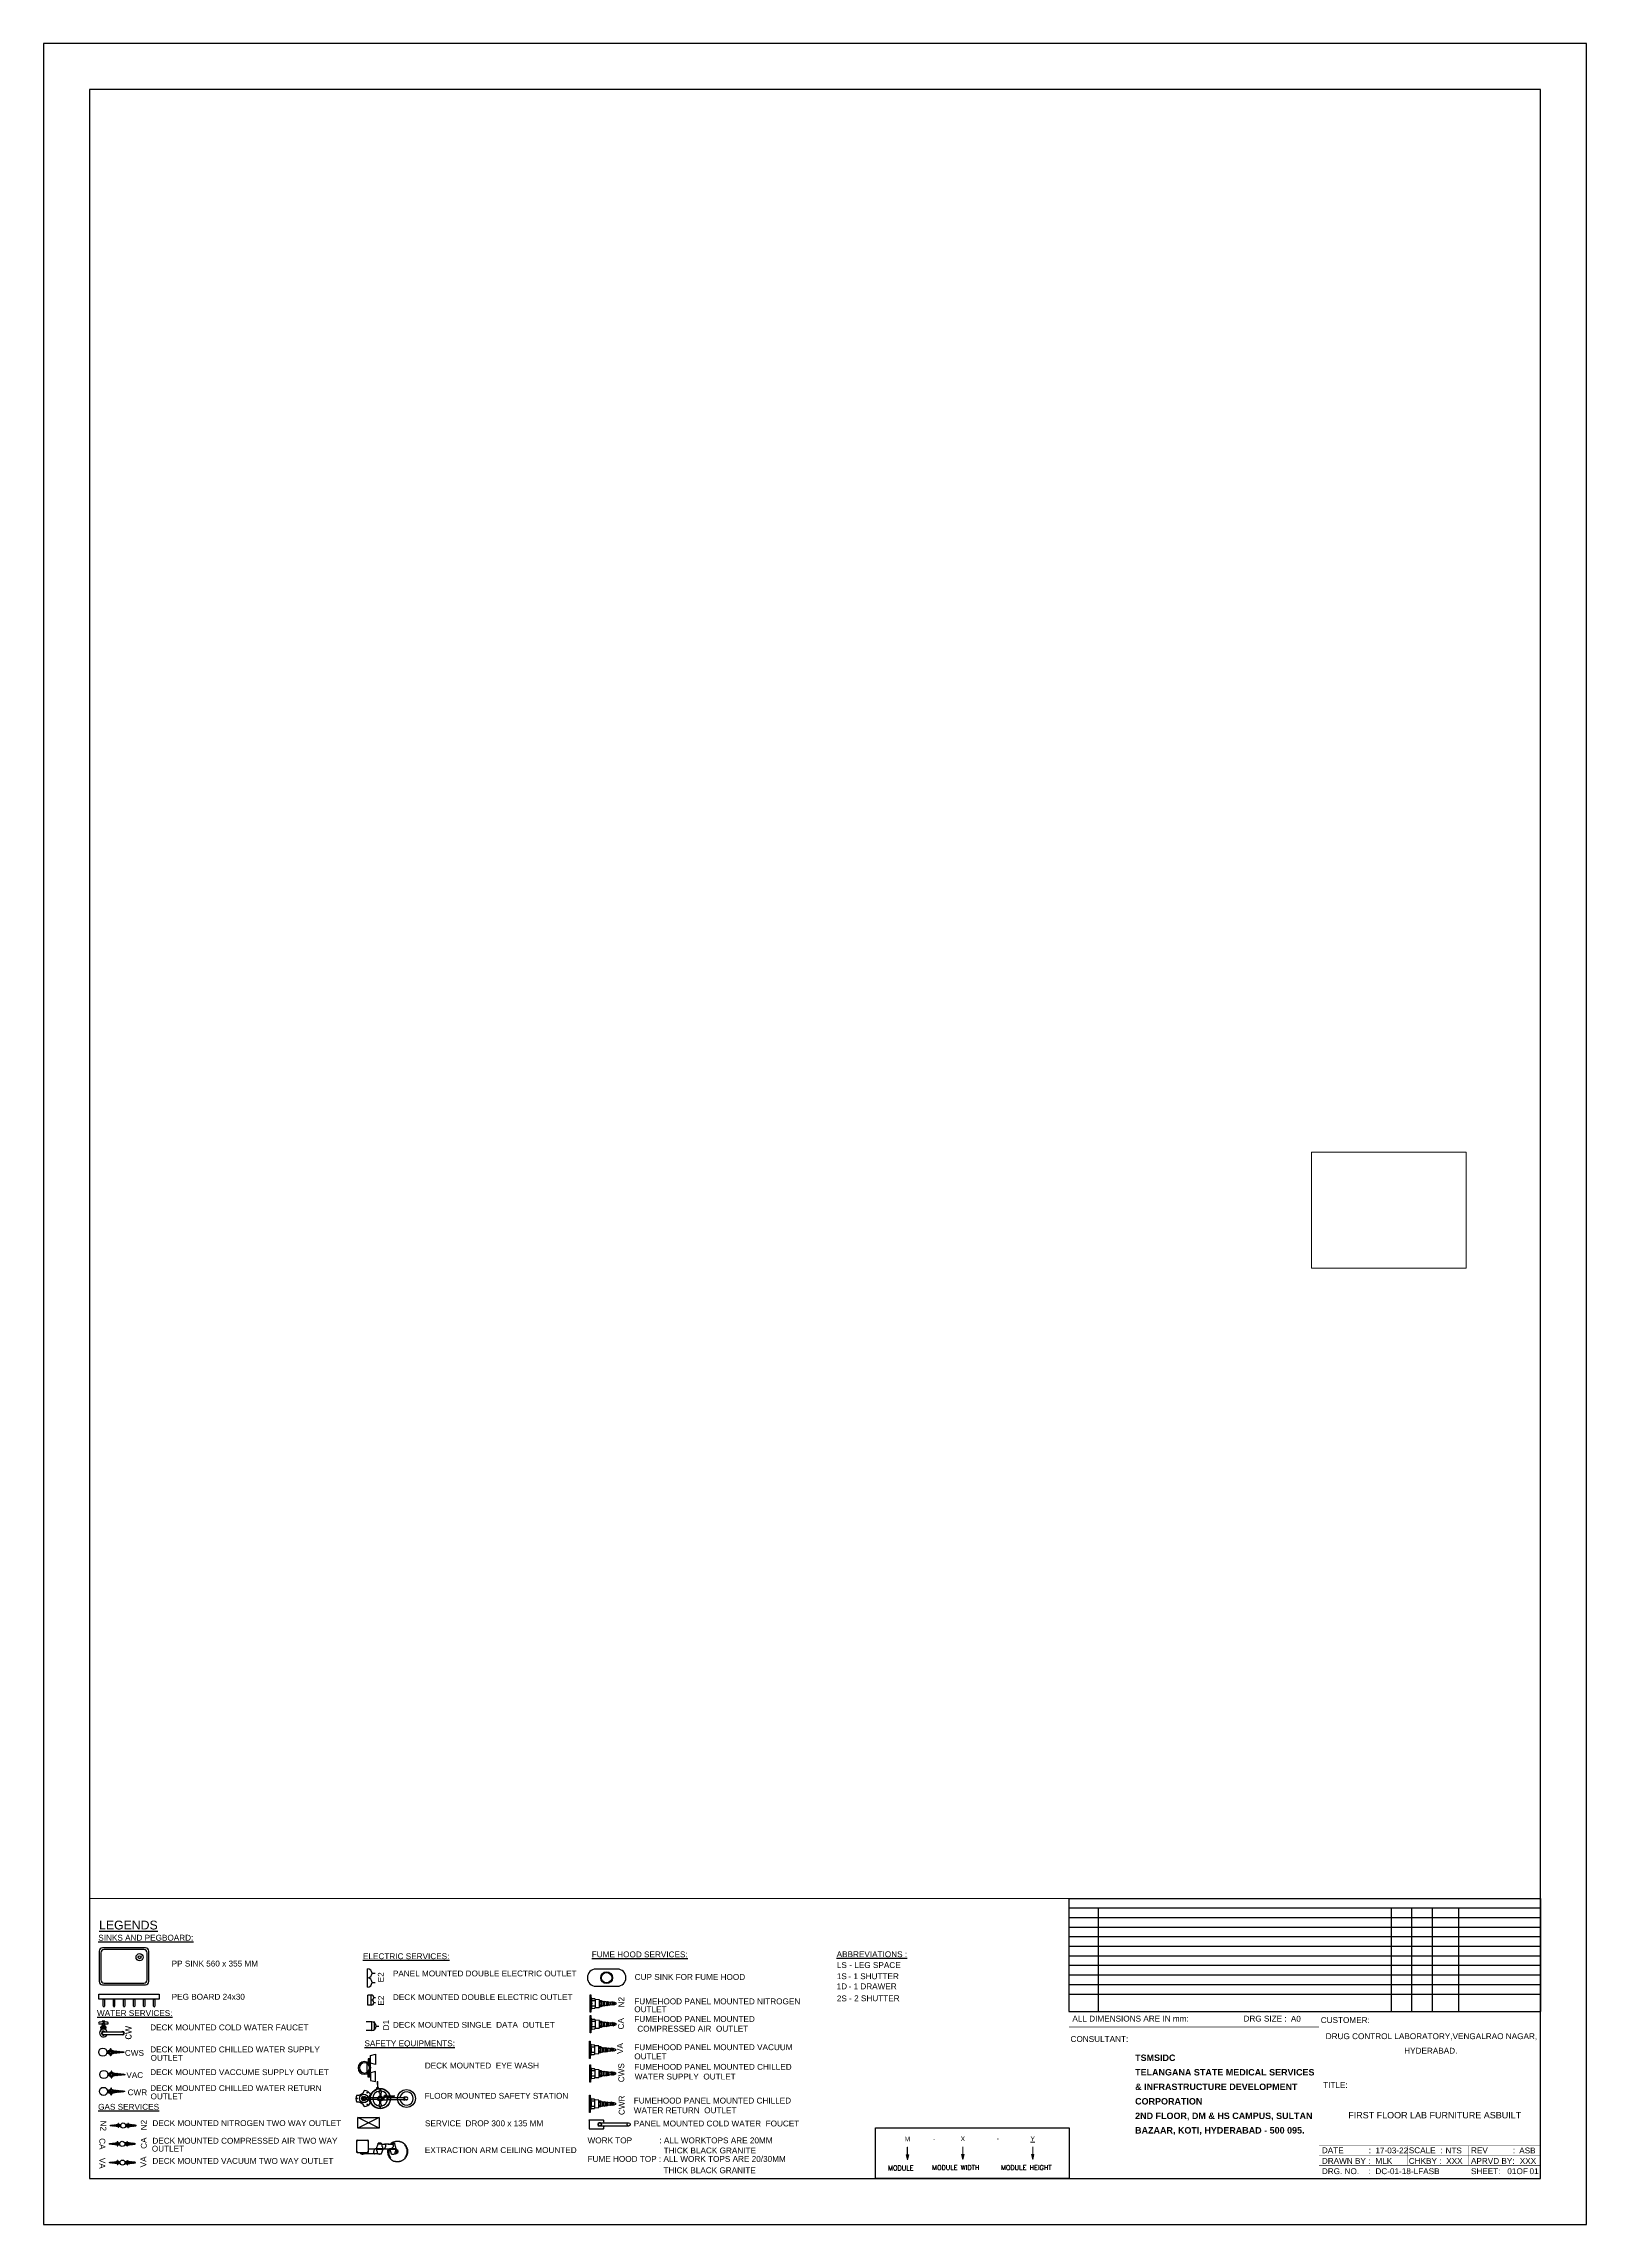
# Paper-space layout 'FFLF' of a CAD drawing. Extents: x 0 to 841, y 0 to 1189.
import ezdxf
from ezdxf.enums import TextEntityAlignment as Align

# ---------------------------------------------------------------- set-up
doc = ezdxf.new("R2010")
doc.units = 0
doc.header["$LTSCALE"] = 0.5
doc.header["$MEASUREMENT"] = 0
for name, color, linetype in [('0 @ 1', 7, 'Continuous'), ('LABOFAB', 7, 'Continuous'), ('SA-FUR', 3, 'Continuous'), ('Sa-Granite Top', 3, 'Continuous')]:
    doc.layers.add(name, color=color, linetype=linetype)
doc.styles.add('ARIAL', font='arial.ttf', dxfattribs={"height": 2.5})
doc.styles.get("Standard").update_dxf_attribs({"font": 'arial.ttf'})

# ---------------------------------------------------------------- blocks, each defined once
blk = doc.blocks.new('*U8')
at = {"style": 'ARIAL'}
for tag, p, height in [('DRGSIZE', (1026.21, 83.24), 2.5), ('CUSTOMER', (1041.1, 75.77), 2.5), ('ADDRESS', (1074.62, 69.65), 2.5), ('PROJECT_TITLE', (1050.73, 42), 5), ('DATE', (1062.26, 27.08), 2.5), ('SCALE', (1092.18, 27.08), 2.5), ('REV', (1123.65, 27.08), 2.5), ('DRAWNBY', (1062.26, 22.54), 2.5), ('DRGNO.', (1062.26, 18.17), 2.5), ('CHKBY', (1092.53, 22.54), 2.5), ('SHEET_1', (1118.57, 18.17), 2.5), ('APRVDBY', (1123.88, 22.54), 2.5), ('SHEET_2', (1128.02, 18.21), 2.5)]:
    blk.add_attdef(tag, p, '', height=height, dxfattribs=at)
blk = doc.blocks.new('*T25')
at = {"color": 0, "linetype": 'ByBlock', "lineweight": -2, "transparency": 16777216}
for p, q in [((0, 0), (257.1, 0)), ((0, 0), (0, -61.6)), ((257.1, 0), (257.1, -61.6)), ((0, -5.2), (257.1, -5.2)), ((0, -10.4), (257.1, -10.4)), ((16, -5.2), (16, -61.6)), ((175.7, -5.2), (175.7, -61.6)), ((186.8, -5.2), (186.8, -61.6)), ((198, -5.2), (198, -61.6)), ((212.4, -5.2), (212.4, -61.6)), ((0, -15.6), (257.1, -15.6)), ((0, -20.8), (257.1, -20.8)), ((0, -26), (257.1, -26)), ((0, -31.2), (257.1, -31.2)), ((0, -36.4), (257.1, -36.4)), ((0, -41.7), (257.1, -41.7)), ((0, -46.9), (257.1, -46.9)), ((0, -52.1), (257.1, -52.1)), ((0, -61.6), (257.1, -61.6))]:
    blk.add_line(p, q, dxfattribs=at)
blk = doc.blocks.new('PEGBOARD24')
for p, q in [((-10.25, 1.97), (-10.25, 4.72)), ((-9.75, 1.97), (-10.25, 1.97)), ((-10, 4.97), (-10, 4.97)), ((-9.75, 4.72), (-9.75, 1.97)), ((-6.25, 1.97), (-6.25, 4.72)), ((-5.75, 1.97), (-6.25, 1.97)), ((-6, 4.97), (-6, 4.97)), ((-5.75, 4.72), (-5.75, 1.97)), ((-2.25, 1.97), (-2.25, 4.72)), ((-1.75, 1.97), (-2.25, 1.97)), ((-2, 4.97), (-2, 4.97)), ((-1.75, 4.72), (-1.75, 1.97)), ((1.75, 1.97), (1.75, 4.72)), ((2.25, 1.97), (1.75, 1.97)), ((2, 4.97), (2, 4.97)), ((2.25, 4.72), (2.25, 1.97)), ((5.75, 1.97), (5.75, 4.72)), ((6.25, 1.97), (5.75, 1.97)), ((6, 4.97), (6, 4.97)), ((6.25, 4.72), (6.25, 1.97)), ((9.75, 1.97), (9.75, 4.72)), ((10.25, 1.97), (9.75, 1.97)), ((10, 4.97), (10, 4.97)), ((10.25, 4.72), (10.25, 1.97))]:
    blk.add_line(p, q)
blk.add_lwpolyline([(12, 1.97), (12, 0), (-12, 0), (-12, 1.97)], close=True)
blk.add_lwpolyline([(-12, 1.97), (12, 1.97)])
for centre, start, end in [((-10, 4.72), 90, 180), ((-10, 4.72), 0, 90), ((-6, 4.72), 90, 180), ((-6, 4.72), 0, 90), ((-2, 4.72), 90, 180), ((-2, 4.72), 0, 90), ((2, 4.72), 90, 180), ((2, 4.72), 0, 90), ((6, 4.72), 90, 180), ((6, 4.72), 0, 90), ((10, 4.72), 90, 180), ((10, 4.72), 0, 90)]:
    blk.add_arc(centre, 0.25, start, end)
at = {"flags": 1}
blk.add_attdef('CAT#', text='', height=1.5, dxfattribs=at).set_placement((0, 0.5), align=Align.CENTER)
blk = doc.blocks.new('l2880132I')
for p, q in [((-2.78, -0.02), (-2.78, 0.02)), ((-2.06, 0.29), (-2.09, 0.28)), ((-1.91, 0.84), (-1.96, 0.84)), ((-1.84, 0.34), (-1.84, 0.67)), ((-1.81, 0.29), (-1.78, 0.28)), ((-1.6, 0.1), (-1.27, 0.1)), ((-1.09, 0.02), (-1.09, -0.02)), ((1.09, 0.02), (1.09, -0.02)), ((1.6, 0.1), (1.27, 0.1)), ((1.81, 0.29), (1.78, 0.28)), ((1.84, 0.34), (1.84, 0.67)), ((1.91, 0.84), (1.96, 0.84)), ((2.06, 0.29), (2.09, 0.28)), ((2.78, -0.02), (2.78, 0.02)), ((-2.27, -0.1), (-2.6, -0.1)), ((-2.06, -0.29), (-2.09, -0.28)), ((-1.91, -0.84), (-1.96, -0.84)), ((-1.84, -0.34), (-1.84, -0.67)), ((-1.81, -0.29), (-1.78, -0.28)), ((1.81, -0.29), (1.78, -0.28)), ((1.84, -0.34), (1.84, -0.67)), ((1.91, -0.84), (1.96, -0.84)), ((2.06, -0.29), (2.09, -0.28)), ((2.27, -0.1), (2.6, -0.1))]:
    blk.add_line(p, q)
for points in [[(-5.2, 0.05), (-4.96, 0.12), (-4.96, 0.07), (-4.71, 0.15), (-4.71, 0.1), (-4.47, 0.17), (-4.47, 0.12), (-4.22, 0.2), (-4.22, 0.15), (-3.97, 0.22), (-3.97, 0.17), (-3.72, 0.25), (-3.72, 0.2), (-3.47, 0.27), (-3.47, 0.22), (-3.22, 0.3), (-3.22, 0.25), (-2.98, 0.32), (-2.98, 0.27), (-2.73, 0.35), (-2.73, 0.09)], [(-2.73, -0.09), (-2.73, -0.35), (-2.98, -0.27), (-2.98, -0.32), (-3.22, -0.25), (-3.22, -0.3), (-3.47, -0.22), (-3.47, -0.27), (-3.72, -0.2), (-3.72, -0.25), (-3.97, -0.17), (-3.97, -0.22), (-4.22, -0.15), (-4.22, -0.2), (-4.47, -0.12), (-4.47, -0.17), (-4.71, -0.1), (-4.71, -0.15), (-4.96, -0.07), (-4.96, -0.12), (-5.2, -0.05), (-5.2, 0.05)], [(-4.96, 0.07), (-4.96, -0.07)], [(-4.71, -0.1), (-4.71, 0.1)], [(-4.47, 0.12), (-4.47, -0.12)], [(-4.22, -0.15), (-4.22, 0.15)], [(-3.97, 0.17), (-3.97, -0.17)], [(-3.72, -0.2), (-3.72, 0.2)], [(-3.47, 0.22), (-3.47, -0.22)], [(-3.22, -0.25), (-3.22, 0.25)], [(-2.98, 0.27), (-2.98, -0.27)], [(-2.73, 0.35), (-2.21, 0.5), (-1.69, 0.5), (-1.17, 0.35)], [(-2.27, 0.1), (-2.7, 0.1)], [(-2.03, 0.34), (-2.03, 0.77)], [(-1.84, 0.77), (-1.84, 0.34)], [(-1.17, 0.1), (-1.6, 0.1)], [(-1.17, 0.1), (-1.17, 0.35)], [(2.73, 0.35), (2.21, 0.5), (1.69, 0.5), (1.17, 0.35)], [(1.17, 0.1), (1.17, 0.35)], [(1.17, 0.1), (1.6, 0.1)], [(1.84, 0.77), (1.84, 0.34)], [(2.03, 0.34), (2.03, 0.77)], [(2.27, 0.1), (2.7, 0.1)], [(5.2, 0.05), (4.96, 0.12), (4.96, 0.07), (4.71, 0.15), (4.71, 0.1), (4.47, 0.17), (4.47, 0.12), (4.22, 0.2), (4.22, 0.15), (3.97, 0.22), (3.97, 0.17), (3.72, 0.25), (3.72, 0.2), (3.47, 0.27), (3.47, 0.22), (3.22, 0.3), (3.22, 0.25), (2.98, 0.32), (2.98, 0.27), (2.73, 0.35), (2.73, 0.09)], [(2.73, -0.09), (2.73, -0.35), (2.98, -0.27), (2.98, -0.32), (3.22, -0.25), (3.22, -0.3), (3.47, -0.22), (3.47, -0.27), (3.72, -0.2), (3.72, -0.25), (3.97, -0.17), (3.97, -0.22), (4.22, -0.15), (4.22, -0.2), (4.47, -0.12), (4.47, -0.17), (4.71, -0.1), (4.71, -0.15), (4.96, -0.07), (4.96, -0.12), (5.2, -0.05), (5.2, 0.05)], [(2.98, 0.27), (2.98, -0.27)], [(3.22, -0.25), (3.22, 0.25)], [(3.47, 0.22), (3.47, -0.22)], [(3.54, 0.1), (3.54, -0.1)], [(3.72, -0.2), (3.72, 0.2)], [(3.73, -0.08), (3.73, 0.08)], [(3.93, 0.06), (3.93, -0.06)], [(3.97, 0.17), (3.97, -0.17)], [(4.22, -0.15), (4.22, 0.15)], [(-1.17, -0.35), (-1.69, -0.5), (-2.21, -0.5), (-2.73, -0.35)], [(-2.7, -0.1), (-2.27, -0.1)], [(-2.03, -0.34), (-2.03, -0.77)], [(-1.84, -0.77), (-1.84, -0.34)], [(-1.6, -0.1), (-1.17, -0.1)], [(-1.17, -0.35), (-1.17, -0.1)], [(1.17, -0.35), (1.17, -0.1)], [(1.6, -0.1), (1.17, -0.1)], [(1.17, -0.35), (1.69, -0.5), (2.21, -0.5), (2.73, -0.35)], [(1.84, -0.77), (1.84, -0.34)], [(2.03, -0.34), (2.03, -0.77)], [(2.7, -0.1), (2.27, -0.1)]]:
    blk.add_lwpolyline(points)
for centre, radius in [((-1.93, 0), 0.223), ((0, 0), 1.02), ((1.93, 0), 0.223)]:
    blk.add_circle(centre, radius)
for centre, radius, start, end in [((-2.7, 0.02), 0.0744, 90, 180), ((-1.93, 0), 0.422, 103.60896, 166.39104), ((-2.27, 0.15), 0.0496, 270, 322.89949), ((-1.93, 0), 0.322, 119.19794, 158.36231), ((-2.08, 0.34), 0.0496, 293.55908, 0), ((-1.96, 0.77), 0.0744, 90, 180), ((-1.91, 0.77), 0.0744, 0, 90), ((-1.93, 0), 0.422, 13.60896, 76.39104), ((-1.79, 0.34), 0.0496, 180, 246.44092), ((-1.93, 0), 0.322, 21.63769, 60.80206), ((-1.6, 0.15), 0.0496, 217.10051, 270), ((-0.8, 1.38), 1.1, 250.38283, 260.83814), ((-1.17, 0.02), 0.0744, 0, 90), ((0.8, 1.38), 1.1, 279.16186, 289.61717), ((1.17, 0.02), 0.0744, 90, 180), ((1.93, 0), 0.422, 103.60896, 166.39104), ((1.6, 0.15), 0.0496, 270, 322.89949), ((1.93, 0), 0.322, 119.19794, 158.36231), ((1.79, 0.34), 0.0496, 293.55908, 0), ((1.91, 0.77), 0.0744, 90, 180), ((1.96, 0.77), 0.0744, 0, 90), ((1.93, 0), 0.422, 13.60896, 76.39104), ((2.08, 0.34), 0.0496, 180, 246.44092), ((1.93, 0), 0.322, 21.63769, 60.80206), ((2.27, 0.15), 0.0496, 217.10051, 270), ((2.7, 0.02), 0.0744, 0, 90), ((-2.7, -0.02), 0.0744, 180, 270), ((-1.93, 0), 0.422, 193.60896, 256.39104), ((-2.27, -0.15), 0.0496, 37.10051, 90), ((-1.93, 0), 0.322, 201.63769, 240.80206), ((-2.08, -0.34), 0.0496, 0, 66.44092), ((-1.96, -0.77), 0.0744, 180, 270), ((-1.91, -0.77), 0.0744, 270, 0), ((-1.93, 0), 0.422, 283.60896, 346.39104), ((-1.79, -0.34), 0.0496, 113.55908, 180), ((-1.93, 0), 0.322, 299.19794, 338.36231), ((-1.6, -0.15), 0.0496, 90, 142.89949), ((-1.17, -0.02), 0.0744, 270, 0), ((-0.8, -1.38), 1.1, 99.16186, 109.61717), ((0.8, -1.38), 1.1, 70.38283, 80.83814), ((1.17, -0.02), 0.0744, 180, 270), ((1.93, 0), 0.422, 193.60896, 256.39104), ((1.6, -0.15), 0.0496, 37.10051, 90), ((1.93, 0), 0.322, 201.63769, 240.80206), ((1.79, -0.34), 0.0496, 0, 66.44092), ((1.91, -0.77), 0.0744, 180, 270), ((1.96, -0.77), 0.0744, 270, 0), ((1.93, 0), 0.422, 283.60896, 346.39104), ((2.08, -0.34), 0.0496, 113.55908, 180), ((1.93, 0), 0.322, 299.19794, 338.36231), ((2.27, -0.15), 0.0496, 90, 142.89949), ((2.7, -0.02), 0.0744, 270, 0)]:
    blk.add_arc(centre, radius, start, end)
at = {"style": 'ARIAL'}
for rotation, p in [(270, (-8.12, 0)), (90, (8.12, 0))]:
    blk.add_attdef('TYPE', text='', height=2.5, rotation=rotation, dxfattribs=at).set_placement(p, align=Align.MIDDLE)
at = {"flags": 1}
blk.add_attdef('CAT#', (0.74, 0.82), '', height=0.524, dxfattribs=at)
blk = doc.blocks.new('L612RH')
for p, q in [((-1.23, 2.84), (-0.45, 2.84)), ((-0.82, 1.62), (-0.82, 1.84)), ((-0.74, 1.54), (-0.82, 1.62)), ((-0.74, 1.54), (-0.5, 1.54)), ((0.74, 1.54), (-0.72, 1.54)), ((-0.72, 0.96), (-0.72, 1.54)), ((0.01, 3.48), (-0.52, 3.48)), ((-0.13, 3.48), (-0.52, 3.48)), ((-0.5, 1.84), (-0.31, 1.84)), ((-0.5, 1.62), (-0.5, 1.84)), ((-0.5, 1.62), (-0.31, 1.62)), ((-0.12, 2.84), (-0.45, 2.84)), ((-0.38, 3.68), (-0.44, 3.63)), ((-0.44, 3.63), (-0.14, 3.63)), ((-0.44, 3.48), (-0.44, 3.63)), ((0.01, 3.48), (-0.44, 3.48)), ((0.4, 3.68), (-0.38, 3.68)), ((-0.38, 2.76), (-0.38, 2.5)), ((-0.34, 2.46), (0.36, 2.46)), ((0.01, 2.21), (-0.31, 2.21)), ((-0.31, 1.62), (-0.31, 1.84)), ((-0.24, 2.46), (-0.24, 2.21)), ((-0.14, 3.63), (-0.14, 3.48)), ((-0.13, 3.44), (-0.13, 3.14)), ((-0.13, 3.14), (-0.12, 2.91)), ((0.14, 2.84), (-0.12, 2.84)), ((0.11, 3.48), (-0.09, 3.48)), ((0.01, 1.92), (-0.08, 1.92)), ((-0.05, 3.48), (0.07, 3.48)), ((0.07, 2.84), (-0.05, 2.84)), ((0.07, 2.84), (-0.05, 2.84)), ((0, 0.41), (5.98, 0.41)), ((0.01, 3.48), (0.54, 3.48)), ((0.01, 2.21), (0.33, 2.21)), ((0.01, 2.21), (0.26, 2.21)), ((0.01, 1.92), (0.1, 1.92)), ((0.15, 3.48), (0.11, 3.48)), ((0.11, 3.48), (0.15, 3.48)), ((0.15, 3.14), (0.14, 2.91)), ((0.47, 2.84), (0.14, 2.84)), ((0.15, 3.48), (0.54, 3.48)), ((0.15, 3.44), (0.15, 3.14)), ((0.16, 3.63), (0.46, 3.63)), ((0.16, 3.63), (0.16, 3.48)), ((0.26, 2.21), (0.26, 2.46)), ((0.33, 1.62), (0.33, 1.84)), ((0.52, 1.84), (0.33, 1.84)), ((0.52, 1.62), (0.33, 1.62)), ((0.46, 3.63), (0.4, 3.68)), ((0.4, 2.5), (0.4, 2.76)), ((0.46, 3.63), (0.46, 3.48)), ((0.47, 2.84), (1.25, 2.84)), ((0.52, 1.62), (0.52, 1.84)), ((0.76, 1.54), (0.52, 1.54)), ((0.74, 0.94), (0.74, 1.54)), ((0.76, 1.54), (0.84, 1.62)), ((0.84, 1.62), (0.84, 1.84)), ((0, -0.41), (5.98, -0.41))]:
    blk.add_line(p, q)
blk.add_lwpolyline([(0.52, 1.54), (0.01, 1.54), (-0.5, 1.54)])
for centre, radius, start, end in [((-1.23, 3.1), 0.263, 98.76542, 270), ((-0.12, -1.61), 5.1, 94.5016, 103.02923), ((0, 0), 1.2, 95.2507, 340.27537), ((0.66, 0.35), 2.1, 117.502, 134.77714), ((-0.66, 1.74), 0.202, 233.21936, 323.21936), ((-0.66, 1.72), 0.202, 36.78064, 124.54961), ((0, 0), 0.646, 38.81893, 321.18107), ((-0.45, 2.76), 0.075, 0, 90), ((0, 0), 0.405, 90, 270), ((-0.34, 2.5), 0.0375, 180, 270), ((-0.07, 1.53), 0.395, 92.51733, 127.43257), ((-0.07, 1.93), 0.395, 232.56743, 272.27425), ((0.01, 3.34), 0.325, 62.53101, 117.62445), ((-0.09, 3.44), 0.0375, 90, 178.98152), ((-0.05, 2.91), 0.075, 182.86241, 270), ((0, 0), 1.2, 19.72463, 95.2507), ((0.07, 2.91), 0.075, 270, 357.13759), ((0.09, 1.93), 0.395, 267.72575, 307.43257), ((0.09, 1.53), 0.395, 52.56743, 87.48267), ((0.11, 3.44), 0.0375, 1.01848, 90), ((-0.64, 0.35), 2.1, 45.22286, 62.498), ((0.36, 2.5), 0.0375, 270, 0), ((0.47, 2.76), 0.075, 90, 180), ((0.68, 1.72), 0.202, 55.45039, 143.21936), ((0.68, 1.74), 0.202, 216.78064, 306.78064), ((0.14, -1.61), 5.1, 76.97077, 85.4984), ((1.25, 3.1), 0.263, 270, 81.23458), ((5.98, 0), 0.506, 233.10748, 126.89252), ((5.98, 0), 0.405, 270, 90)]:
    blk.add_arc(centre, radius, start, end)
at = {"insert": (6.2, -2.05), "char_height": 2.5, "attachment_point": 1, "rotation": 90, "style": 'ARIAL'}
blk.add_mtext_dynamic_manual_height_columns('cw', width=2.5892, gutter_width=12.5, heights=[-2.54], dxfattribs=at)
at = {"flags": 1}
blk.add_attdef('CAT#', (0.04, -0.13), '', height=0.201, dxfattribs=at)
blk = doc.blocks.new('D45I')
for points in [[(-10.05, -0.8), (10.05, -0.8, 0.4142136), (11.55, 0.7), (11.55, 14.8, 0.4142136), (10.05, 16.3), (-10.05, 16.3, 0.4142136), (-11.55, 14.8), (-11.55, 0.7, 0.4142136)], [(-9.25, 0), (9.25, 0, 0.4142136), (10.75, 1.5), (10.75, 14, 0.4142136), (9.25, 15.5), (-9.25, 15.5, 0.4142136), (-10.75, 14), (-10.75, 1.5, 0.4142136)]]:
    blk.add_lwpolyline(points, format="xyb", close=True)
for radius in [1.65, 0.7]:
    blk.add_circle((7.25, 12), radius)
at = {"flags": 1}
blk.add_attdef('CAT#', text='', height=1.5, dxfattribs=at).set_placement((0, 0.5), align=Align.CENTER)
blk = doc.blocks.new('l2880131I')
for p, q in [((-2.96, -0.03), (-2.96, 0.03)), ((-2.2, 0.31), (-2.23, 0.3)), ((-2.04, 0.9), (-2.09, 0.9)), ((-1.96, 0.36), (-1.96, 0.71)), ((-1.93, 0.31), (-1.9, 0.3)), ((-1.7, 0.11), (-1.35, 0.11)), ((-1.16, 0.03), (-1.16, -0.03)), ((-2.42, -0.11), (-2.78, -0.11)), ((-2.2, -0.31), (-2.23, -0.3)), ((-2.04, -0.9), (-2.09, -0.9)), ((-1.96, -0.36), (-1.96, -0.71)), ((-1.93, -0.31), (-1.9, -0.3))]:
    blk.add_line(p, q)
for points in [[(-5.55, 0.05), (-5.29, 0.13), (-5.29, 0.08), (-5.03, 0.16), (-5.03, 0.11), (-4.76, 0.19), (-4.76, 0.13), (-4.5, 0.21), (-4.5, 0.16), (-4.23, 0.24), (-4.23, 0.18), (-3.97, 0.26), (-3.97, 0.21), (-3.7, 0.29), (-3.7, 0.24), (-3.44, 0.32), (-3.44, 0.26), (-3.17, 0.34), (-3.17, 0.29), (-2.91, 0.37), (-2.91, 0.1)], [(-2.91, -0.1), (-2.91, -0.37), (-3.17, -0.29), (-3.17, -0.34), (-3.44, -0.26), (-3.44, -0.32), (-3.7, -0.24), (-3.7, -0.29), (-3.97, -0.21), (-3.97, -0.26), (-4.23, -0.18), (-4.23, -0.24), (-4.5, -0.16), (-4.5, -0.21), (-4.76, -0.13), (-4.76, -0.19), (-5.03, -0.11), (-5.03, -0.16), (-5.29, -0.08), (-5.29, -0.13), (-5.55, -0.05), (-5.55, 0.05)], [(-5.29, 0.08), (-5.29, -0.08)], [(-5.03, -0.11), (-5.03, 0.11)], [(-4.76, 0.13), (-4.76, -0.13)], [(-4.5, -0.16), (-4.5, 0.16)], [(-4.23, 0.18), (-4.23, -0.18)], [(-3.97, -0.21), (-3.97, 0.21)], [(-3.7, 0.24), (-3.7, -0.24)], [(-3.44, -0.26), (-3.44, 0.26)], [(-3.17, 0.29), (-3.17, -0.29)], [(-2.91, 0.37), (-2.35, 0.53), (-1.8, 0.53), (-1.24, 0.37)], [(-2.42, 0.11), (-2.88, 0.11)], [(-2.17, 0.36), (-2.17, 0.82)], [(-1.96, 0.82), (-1.96, 0.36)], [(-1.24, 0.11), (-1.7, 0.11)], [(-1.24, 0.11), (-1.24, 0.37)], [(-1.24, -0.37), (-1.8, -0.53), (-2.35, -0.53), (-2.91, -0.37)], [(-2.88, -0.11), (-2.42, -0.11)], [(-2.17, -0.36), (-2.17, -0.82)], [(-1.96, -0.82), (-1.96, -0.36)], [(-1.7, -0.11), (-1.24, -0.11)], [(-1.24, -0.37), (-1.24, -0.11)]]:
    blk.add_lwpolyline(points)
for centre, radius in [((-2.06, 0), 0.238), ((0, 0), 1.08)]:
    blk.add_circle(centre, radius)
for centre, radius, start, end in [((-2.88, 0.03), 0.0793, 90, 180), ((-2.06, 0), 0.45, 103.60896, 166.39104), ((-2.42, 0.16), 0.0529, 270, 322.89949), ((-2.06, 0), 0.344, 119.19794, 158.36231), ((-2.22, 0.36), 0.0529, 293.55908, 0), ((-2.09, 0.82), 0.0793, 90, 180), ((-2.04, 0.82), 0.0793, 0, 90), ((-2.06, 0), 0.45, 13.60896, 76.39104), ((-1.9, 0.36), 0.0529, 180, 246.44092), ((-2.06, 0), 0.344, 21.63769, 60.80206), ((-1.7, 0.16), 0.0529, 217.10051, 270), ((-0.85, 1.47), 1.17, 250.38283, 260.83814), ((-1.24, 0.03), 0.0793, 0, 90), ((-2.88, -0.03), 0.0793, 180, 270), ((-2.06, 0), 0.45, 193.60896, 256.39104), ((-2.42, -0.16), 0.0529, 37.10051, 90), ((-2.06, 0), 0.344, 201.63769, 240.80206), ((-2.22, -0.36), 0.0529, 0, 66.44092), ((-2.09, -0.82), 0.0793, 180, 270), ((-2.04, -0.82), 0.0793, 270, 0), ((-2.06, 0), 0.45, 283.60896, 346.39104), ((-1.9, -0.36), 0.0529, 113.55908, 180), ((-2.06, 0), 0.344, 299.19794, 338.36231), ((-1.7, -0.16), 0.0529, 90, 142.89949), ((-1.24, -0.03), 0.0793, 270, 0), ((-0.85, -1.47), 1.17, 99.16186, 109.61717)]:
    blk.add_arc(centre, radius, start, end)
at = {"style": 'ARIAL'}
blk.add_attdef('TYPE', text='', height=2.5, rotation=270, dxfattribs=at).set_placement((-8.12, 0), align=Align.MIDDLE)
at = {"flags": 1}
blk.add_attdef('CAT#', (0.74, 0.82), '', height=0.524, dxfattribs=at)
blk = doc.blocks.new('scel230I')
for points in [[(-1.47, 0), (1.47, 0)], [(0, -1.47), (0, -2.46)]]:
    blk.add_lwpolyline(points)
blk.add_arc((0, 0), 1.47, 180, 0)
at = {"flags": 1}
blk.add_attdef('CAT#', text='', height=1, dxfattribs=at).set_placement((0, 0), align=Align.CENTER)
blk.add_attdef('TYPE', text='', height=2.5).set_placement((0, -7.49), align=Align.CENTER)
blk = doc.blocks.new('sodel230I')
for points in [[(-2.9, 2), (2.9, 2)], [(-2.9, 0), (-2.9, 2)], [(-2.9, 0), (2.9, 0)], [(2.9, 0), (2.9, 2)], [(-1.5, -1.5), (-1.5, -2.5)], [(1.5, -1.5), (1.5, -2.5)]]:
    blk.add_lwpolyline(points)
for centre in [(-1.5, 0), (1.5, 0)]:
    blk.add_arc(centre, 1.47, 180, 0)
at = {"flags": 1}
blk.add_attdef('CAT#', text='', height=1, dxfattribs=at).set_placement((0, 0), align=Align.CENTER)
blk.add_attdef('TYPE', text='', height=2.5).set_placement((0, -7.5), align=Align.CENTER)
blk = doc.blocks.new('A$C5CC35676')
for p, q in [((224, 695), (224, 688)), ((224, 695), (265, 695)), ((224, 688), (265, 688)), ((226, 724), (226, 695)), ((228, 458), (228, 688)), ((260, 688), (260, 458)), ((263, 724), (263, 695)), ((265, 688), (265, 695)), ((0, 306), (0, 315)), ((94, 313), (0, 315)), ((85, 323), (84, 311)), ((94, 323), (85, 323)), ((95, 315), (94, 323)), ((100, 315), (95, 315)), ((95, 306), (95, 315)), ((100, 320), (100, 301)), ((125, 355), (133, 355)), ((125, 341), (133, 341)), ((149, 331), (153, 331)), ((168, 355), (226, 356)), ((168, 342), (227, 342)), ((199, 429), (199, 411)), ((205, 429), (199, 429)), ((199, 424), (205, 424)), ((205, 415), (199, 415)), ((199, 411), (209, 409)), ((208, 553), (205, 553)), ((205, 553), (208, 398)), ((208, 426), (205, 429)), ((208, 414), (205, 415)), ((205, 398), (208, 398)), ((208, 398), (208, 553)), ((212, 426), (208, 426)), ((212, 414), (208, 414)), ((209, 432), (212, 432)), ((209, 409), (209, 432)), ((212, 432), (212, 414)), ((222, 441), (214, 439)), ((214, 439), (214, 432)), ((214, 432), (214, 402)), ((214, 402), (221, 402)), ((222, 382), (221, 402)), ((222, 456), (222, 441)), ((264, 450), (222, 450)), ((231, 400), (222, 400)), ((226, 458), (256, 456)), ((226, 380), (259, 380)), ((228, 458), (233, 450)), ((228, 458), (260, 458)), ((229, 380), (233, 382)), ((229, 114), (229, 380)), ((233, 456), (230, 456)), ((233, 382), (231, 400)), ((233, 450), (233, 456)), ((233, 382), (233, 400)), ((233, 400), (253, 400)), ((256, 456), (253, 450)), ((253, 450), (253, 456)), ((255, 382), (253, 400)), ((255, 400), (253, 382)), ((253, 400), (264, 400)), ((259, 380), (259, 114)), ((321, 355), (262, 356)), ((320, 342), (262, 342)), ((264, 382), (264, 456)), ((340, 331), (336, 331)), ((364, 355), (355, 355)), ((363, 341), (355, 341)), ((0, 306), (94, 309)), ((85, 298), (84, 311)), ((94, 298), (85, 298)), ((95, 306), (94, 298)), ((100, 306), (95, 306)), ((107, 300), (100, 301)), ((259, 114), (229, 114))]:
    blk.add_line(p, q)
for centre, radius in [((243, 724), 127), ((244, 349), 146), ((244, 349), 141), ((244, 349), 36.6), ((244, 349), 19), ((159, 164), 5.56), ((244, 114), 61.9), ((244, 114), 33.3), ((244, 114), 19), ((244, 16), 5.56), ((330, 164), 5.56)]:
    blk.add_circle(centre, radius)
for centre, radius, start, end in [((243, 724), 95.2, 279.0994, 260.7559), ((244, 724), 20.4, 336.2077, 203.7923), ((244, 724), 18.6, 0, 180), ((125, 348), 6.86, 90.5, 270.5), ((151, 348), 18.9, 159.3778, 180.5), ((151, 348), 18.9, 180.5, 201.6222), ((150, 349), 17.6, 137.4962, 159.1767), ((150, 348), 17.6, 201.726, 223.5038), ((155, 349), 18.9, 159.3778, 180.5), ((155, 349), 18.9, 180.5, 201.6222), ((244, 349), 108, 90, 173.6843), ((149, 350), 16.6, 114.4474, 137.4962), ((149, 347), 16.6, 223.5038, 246.5526), ((244, 349), 108, 187.3327, 270), ((154, 349), 17.6, 137.4962, 159.3778), ((154, 348), 17.6, 201.6222, 223.5038), ((153, 350), 16.6, 114.4474, 137.4962), ((153, 347), 16.6, 223.5038, 246.5526), ((148, 351), 15.4, 90.5, 114.4474), ((148, 346), 15.4, 246.5526, 270.5), ((153, 351), 15.4, 90.5, 114.4474), ((153, 346), 15.4, 246.5526, 270.5), ((148, 351), 15.4, 82.4905, 90.5), ((153, 351), 15.4, 66.5526, 90.5), ((153, 346), 15.4, 270.5, 294.4474), ((152, 350), 16.6, 43.5038, 66.5526), ((152, 347), 16.6, 294.4474, 317.4962), ((152, 349), 17.6, 21.6222, 43.5038), ((152, 348), 17.6, 317.4962, 339.2254), ((150, 348), 18.9, 0.5, 21.7643), ((150, 348), 18.9, 339.3778, 0.5), ((220, 441), 2.23, 270, 0), ((226, 452), 5.87, 49.3968, 130.6032), ((259, 442), 37.6, 185.2944, 205.8168), ((259, 398), 37.6, 154.1832, 172.0767), ((226, 395), 6.55, 46.9052, 133.0948), ((226, 386), 5.61, 217.0964, 322.9036), ((208, 420), 17.7, 340.9772, 19.0228), ((243, 422), 35.6, 73.8111, 106.1889), ((243, 373), 28.8, 69.8388, 110.1612), ((243, 403), 23.3, 244.7483, 295.2517), ((244, 349), 108, 6.3157, 90), ((244, 349), 108, 270, 352.6673), ((260, 395), 6.55, 46.9052, 133.0948), ((260, 386), 5.61, 217.0964, 322.9036), ((260, 452), 5.87, 49.3968, 130.6032), ((338, 348), 18.9, 158.3778, 179.5), ((338, 348), 18.9, 179.5, 200.6222), ((337, 348), 17.6, 200.6222, 222.5038), ((337, 349), 17.6, 136.4962, 158.3778), ((336, 350), 16.6, 113.4474, 136.4962), ((336, 347), 16.6, 222.5038, 245.5526), ((336, 346), 15.4, 245.5526, 269.5), ((336, 351), 15.4, 89.5, 113.4474), ((336, 351), 15.4, 65.5526, 89.5), ((336, 346), 15.4, 269.5, 293.4474), ((340, 351), 15.4, 89.5, 97.5095), ((340, 351), 15.4, 65.5526, 89.5), ((340, 346), 15.4, 269.5, 293.4474), ((335, 350), 16.6, 42.5038, 65.5526), ((335, 347), 16.6, 293.4474, 316.4962), ((340, 350), 16.6, 42.5038, 65.5526), ((340, 347), 16.6, 293.4474, 316.4962), ((334, 349), 17.6, 20.6222, 42.5038), ((334, 348), 17.6, 316.4962, 338.3778), ((333, 349), 18.9, 359.5, 20.6222), ((333, 349), 18.9, 338.3778, 359.5), ((339, 349), 17.6, 20.6222, 42.5038), ((339, 348), 17.6, 316.4962, 338.3778), ((338, 348), 18.9, 359.5, 20.6222), ((338, 348), 18.9, 338.3778, 359.5), ((363, 348), 6.86, 269.5, 89.5), ((244, 114), 114, 123.6122, 176.3878), ((93, 27), 102, 351.4817, 68.5183), ((244, 289), 102, 231.4817, 308.5183), ((244, 114), 114, 243.6122, 296.3878), ((396, 27), 102, 111.4817, 188.5183), ((244, 114), 114, 3.6122, 56.3878)]:
    blk.add_arc(centre, radius, start, end)
blk = doc.blocks.new('SDP3078')
blk.add_lwpolyline([(0, 0), (-152.4, 0), (-152.4, 304.8), (0, 304.8)], close=True)
for points in [[(0, 0), (-152.4, 304.8)], [(-152.4, 0), (0, 304.8)]]:
    blk.add_lwpolyline(points)
at = {"flags": 1}
blk.add_attdef('CAT#', (9.525, 142.875), '', height=63.5, rotation=90, dxfattribs=at)
blk = doc.blocks.new('NEW EXT ARM')
for p, q in [((-223.5, -1783.6), (-223.9, -1783.7)), ((-223.6, -1783.6), (-223.9, -1783.6)), ((-223.5, -1783.6), (-223.9, -1783.6)), ((-223.9, -1783.6), (-223.9, -1783.6)), ((-223.9, -1783.6), (-223.8, -1783.6)), ((-223.9, -1783.7), (-223.9, -1783.9)), ((-223.9, -1783.7), (-223.9, -1783.7)), ((-223.9, -1783.7), (-223.9, -1783.7)), ((-223.9, -1783.7), (-223.9, -1783.7)), ((-223.9, -1783.7), (-223.9, -1783.7)), ((-223.9, -1783.7), (-223.9, -1783.7)), ((-223.8, -1783.7), (-223.9, -1783.7)), ((-223.9, -1783.7), (-223.8, -1783.7)), ((-223.9, -1783.7), (-223.8, -1783.7)), ((-223.9, -1783.8), (-223.9, -1783.8)), ((-223.9, -1783.8), (-223.9, -1783.8)), ((-223.9, -1783.8), (-223.9, -1783.8)), ((-223.9, -1783.8), (-223.9, -1783.8)), ((-223.9, -1783.8), (-223.8, -1783.8)), ((-223.9, -1783.8), (-223.8, -1783.8)), ((-223.8, -1783.8), (-223.9, -1783.8)), ((-223.9, -1783.8), (-223.8, -1783.8)), ((-223.9, -1783.9), (-223.9, -1784.2)), ((-223.9, -1784), (-223.9, -1784)), ((-223.9, -1784), (-223.9, -1784.1)), ((-223.9, -1784.1), (-223.8, -1784)), ((-223.9, -1784), (-223.8, -1784)), ((-223.9, -1784), (-223.8, -1784)), ((-223.9, -1784.1), (-223.9, -1784.1)), ((-223.9, -1784.1), (-223.9, -1784.1)), ((-223.9, -1784.2), (-223.9, -1784.7)), ((-223.9, -1784.3), (-223.9, -1784.3)), ((-223.9, -1784.3), (-223.9, -1784.3)), ((-223.9, -1784.3), (-223.9, -1784.3)), ((-223.9, -1784.3), (-223.9, -1784.3)), ((-223.9, -1784.3), (-223.8, -1784.3)), ((-223.9, -1784.3), (-223.8, -1784.3)), ((-223.9, -1784.3), (-223.8, -1784.3)), ((-223.8, -1784.3), (-223.9, -1784.3)), ((-223.9, -1784.6), (-223.9, -1784.6)), ((-223.9, -1784.6), (-223.9, -1784.6)), ((-223.9, -1784.6), (-223.9, -1784.6)), ((-223.9, -1784.6), (-223.9, -1784.6)), ((-223.9, -1784.6), (-223.8, -1784.6)), ((-223.9, -1784.6), (-223.8, -1784.6)), ((-223.9, -1784.6), (-223.8, -1784.6)), ((-223.9, -1784.7), (-223.9, -1785.1)), ((-223.9, -1784.9), (-223.9, -1784.9)), ((-223.9, -1784.9), (-223.9, -1784.9)), ((-223.9, -1784.9), (-223.9, -1784.9)), ((-223.9, -1784.9), (-223.9, -1784.9)), ((-223.9, -1784.9), (-223.8, -1784.9)), ((-223.9, -1784.9), (-223.8, -1784.9)), ((-223.8, -1784.9), (-223.9, -1784.9)), ((-223.9, -1784.9), (-223.8, -1784.9)), ((-223.9, -1785), (-223.9, -1785)), ((-223.9, -1785), (-223.9, -1785)), ((-223.9, -1785), (-223.9, -1785.1)), ((-223.9, -1785.1), (-223.9, -1785.1)), ((-223.9, -1785), (-223.8, -1785.1)), ((-223.9, -1785.1), (-223.8, -1785.1)), ((-223.9, -1785.1), (-223.8, -1785.1)), ((-223.9, -1785.1), (-223.5, -1785.1)), ((-223.9, -1785.1), (-223.5, -1785.2)), ((-223.9, -1785.1), (-223.9, -1785.1)), ((-223.9, -1785.1), (-223.9, -1785.1)), ((-223.9, -1785.1), (-223.9, -1785.1)), ((-223.9, -1785.1), (-223.9, -1785.1)), ((-223.9, -1785.1), (-223.9, -1785.1)), ((-223.9, -1785.1), (-223.8, -1785.2)), ((-223.9, -1785.1), (-223.8, -1785.2)), ((-223.8, -1785.2), (-223.9, -1785.1)), ((-223.9, -1785.1), (-223.8, -1785.2)), ((-223.5, -1783.6), (-223.8, -1783.6)), ((-223.8, -1783.6), (-223.5, -1783.6)), ((-223.5, -1783.7), (-223.8, -1783.7)), ((-223.8, -1783.7), (-223.5, -1783.7)), ((-223.8, -1783.8), (-223.5, -1783.8)), ((-223.5, -1783.8), (-223.8, -1783.8)), ((-223.8, -1783.8), (-223.8, -1783.8)), ((-223.5, -1784.1), (-223.8, -1784)), ((-223.8, -1784), (-223.5, -1784)), ((-223.8, -1784), (-223.8, -1784)), ((-223.8, -1784.3), (-223.5, -1784.3)), ((-223.5, -1784.3), (-223.8, -1784.3)), ((-223.8, -1784.3), (-223.8, -1784.3)), ((-223.5, -1784.6), (-223.8, -1784.6)), ((-223.8, -1784.6), (-223.5, -1784.6)), ((-223.8, -1784.6), (-223.8, -1784.6)), ((-223.8, -1784.9), (-223.5, -1784.9)), ((-223.5, -1784.9), (-223.8, -1784.9)), ((-223.8, -1784.9), (-223.8, -1784.9)), ((-223.5, -1785.1), (-223.8, -1785.1)), ((-223.8, -1785.1), (-223.5, -1785.1)), ((-223.8, -1785.1), (-223.8, -1785.1)), ((-223.8, -1785.2), (-223.5, -1785.2)), ((-223.5, -1785.2), (-223.8, -1785.2)), ((-223.6, -1783.6), (-223.5, -1783.6)), ((-223.5, -1785.2), (-223.5, -1783.6)), ((-221.1, -1782.8), (-223.4, -1783.4)), ((-223.4, -1784.9), (-223.4, -1784.9)), ((-223.4, -1784.9), (-223.4, -1784.9)), ((-223.4, -1786.4), (-223.4, -1784.9)), ((-221.1, -1782.8), (-221.1, -1785.3)), ((-221, -1784.9), (-221, -1782.6)), ((-221, -1782.6), (-221, -1786.1)), ((-221, -1784.8), (-221, -1782.6)), ((-221, -1785.9), (-221, -1784.8)), ((-221, -1786.1), (-221, -1784.9)), ((-218.6, -1783.4), (-220.9, -1782.8)), ((-220.9, -1786), (-220.9, -1782.8)), ((-220.9, -1786), (-218.6, -1785.3)), ((-218.6, -1783.3), (-218.6, -1783.1)), ((-218.6, -1783.3), (-218.6, -1783.3)), ((-218.6, -1783.3), (-218.6, -1783.4)), ((-218.6, -1783.3), (-218.6, -1783.3)), ((-218.6, -1783.3), (-218.6, -1783.3)), ((-218.5, -1784.5), (-218.5, -1784.3)), ((-214.7, -1782.2), (-214.7, -1782.1)), ((-223.9, -1790.2), (-223.9, -1790.3)), ((-223.5, -1790.2), (-223.9, -1790.2)), ((-223.5, -1790.2), (-223.9, -1790.2)), ((-223.9, -1790.2), (-223.9, -1790.2)), ((-223.9, -1790.2), (-223.9, -1790.2)), ((-223.9, -1790.2), (-223.9, -1790.2)), ((-223.9, -1790.2), (-223.9, -1790.2)), ((-223.8, -1790.2), (-223.9, -1790.2)), ((-223.9, -1790.2), (-223.8, -1790.2)), ((-223.9, -1790.2), (-223.8, -1790.2)), ((-223.9, -1790.3), (-223.9, -1790.5)), ((-223.9, -1790.3), (-223.9, -1790.3)), ((-223.9, -1790.3), (-223.9, -1790.3)), ((-223.9, -1790.3), (-223.9, -1790.3)), ((-223.9, -1790.3), (-223.9, -1790.3)), ((-223.9, -1790.3), (-223.8, -1790.3)), ((-223.9, -1790.3), (-223.8, -1790.3)), ((-223.8, -1790.3), (-223.9, -1790.3)), ((-223.9, -1790.3), (-223.8, -1790.3)), ((-223.9, -1790.5), (-223.9, -1791)), ((-223.9, -1790.6), (-223.9, -1790.6)), ((-223.9, -1790.6), (-223.9, -1790.6)), ((-223.9, -1790.6), (-223.9, -1790.6)), ((-223.9, -1790.6), (-223.9, -1790.6)), ((-223.9, -1790.6), (-223.8, -1790.6)), ((-223.9, -1790.6), (-223.8, -1790.6)), ((-223.9, -1790.6), (-223.8, -1790.6)), ((-223.9, -1790.8), (-223.9, -1790.8)), ((-223.9, -1790.8), (-223.9, -1790.8)), ((-223.9, -1790.8), (-223.9, -1790.8)), ((-223.9, -1790.8), (-223.9, -1790.8)), ((-223.9, -1790.8), (-223.8, -1790.8)), ((-223.9, -1790.8), (-223.8, -1790.8)), ((-223.9, -1790.8), (-223.8, -1790.8)), ((-223.8, -1790.8), (-223.9, -1790.8)), ((-223.9, -1791), (-223.9, -1791.2)), ((-223.9, -1791.1), (-223.9, -1791.1)), ((-223.9, -1791.1), (-223.9, -1791.1)), ((-223.9, -1791.1), (-223.9, -1791.1)), ((-223.9, -1791.1), (-223.9, -1791.1)), ((-223.9, -1791.1), (-223.8, -1791.1)), ((-223.9, -1791.1), (-223.8, -1791.1)), ((-223.9, -1791.1), (-223.8, -1791.1)), ((-223.9, -1791.2), (-223.9, -1791.6)), ((-223.9, -1791.4), (-223.9, -1791.4)), ((-223.9, -1791.4), (-223.9, -1791.4)), ((-223.9, -1791.4), (-223.9, -1791.4)), ((-223.9, -1791.4), (-223.9, -1791.4)), ((-223.9, -1791.4), (-223.8, -1791.4)), ((-223.9, -1791.4), (-223.8, -1791.4)), ((-223.8, -1791.4), (-223.9, -1791.4)), ((-223.9, -1791.4), (-223.8, -1791.4)), ((-223.9, -1791.6), (-223.9, -1791.7)), ((-223.9, -1791.6), (-223.9, -1791.6)), ((-223.9, -1791.6), (-223.9, -1791.6)), ((-223.9, -1791.6), (-223.9, -1791.6)), ((-223.9, -1791.6), (-223.9, -1791.6)), ((-223.9, -1791.6), (-223.8, -1791.6)), ((-223.9, -1791.6), (-223.5, -1791.6)), ((-223.9, -1791.6), (-223.8, -1791.6)), ((-223.9, -1791.6), (-223.8, -1791.6)), ((-223.9, -1791.7), (-223.9, -1791.7)), ((-223.9, -1791.7), (-223.5, -1791.7)), ((-223.9, -1791.7), (-223.5, -1791.7)), ((-223.9, -1791.7), (-223.9, -1791.7)), ((-223.9, -1791.7), (-223.9, -1791.7)), ((-223.9, -1791.7), (-223.9, -1791.7)), ((-223.9, -1791.7), (-223.9, -1791.7)), ((-223.9, -1791.7), (-223.8, -1791.7)), ((-223.9, -1791.7), (-223.8, -1791.7)), ((-223.8, -1791.7), (-223.9, -1791.7)), ((-223.9, -1791.7), (-223.8, -1791.7)), ((-223.8, -1790.2), (-223.8, -1790.2)), ((-223.5, -1790.2), (-223.8, -1790.2)), ((-223.8, -1790.2), (-223.5, -1790.2)), ((-223.8, -1790.3), (-223.5, -1790.3)), ((-223.5, -1790.3), (-223.8, -1790.3)), ((-223.8, -1790.3), (-223.8, -1790.3)), ((-223.8, -1790.6), (-223.5, -1790.5)), ((-223.5, -1790.6), (-223.8, -1790.6)), ((-223.8, -1790.6), (-223.8, -1790.6)), ((-223.8, -1790.8), (-223.5, -1790.8)), ((-223.5, -1790.8), (-223.8, -1790.8)), ((-223.8, -1790.8), (-223.8, -1790.8)), ((-223.5, -1791.1), (-223.8, -1791.1)), ((-223.8, -1791.1), (-223.5, -1791.1)), ((-223.8, -1791.1), (-223.8, -1791.1)), ((-223.8, -1791.4), (-223.5, -1791.4)), ((-223.5, -1791.4), (-223.8, -1791.4)), ((-223.8, -1791.4), (-223.8, -1791.4)), ((-223.8, -1791.6), (-223.8, -1791.6)), ((-223.8, -1791.6), (-223.5, -1791.6)), ((-223.5, -1791.6), (-223.8, -1791.6)), ((-223.8, -1791.7), (-223.5, -1791.7)), ((-223.5, -1791.7), (-223.8, -1791.7)), ((-223.8, -1791.7), (-223.8, -1791.7)), ((-223.5, -1791.7), (-223.5, -1790.2)), ((-223.4, -1786.6), (-223.4, -1786.4)), ((-223.4, -1786.6), (-223.4, -1786.6)), ((-223.4, -1786.6), (-223.4, -1786.6)), ((-223.4, -1786.8), (-223.4, -1786.6)), ((-223.4, -1786.8), (-223.4, -1786.9)), ((-223.4, -1786.9), (-223.4, -1786.9)), ((-223.4, -1788.4), (-223.4, -1788.5)), ((-223.4, -1788.5), (-223.4, -1788.5)), ((-223.4, -1788.5), (-223.4, -1788.5)), ((-223.4, -1788.6), (-223.4, -1788.5)), ((-223.4, -1790), (-223.4, -1788.6)), ((-223.2, -1789.9), (-223.4, -1790)), ((-223.4, -1791.9), (-221.1, -1792.6)), ((-223.3, -1787), (-223.3, -1788.2)), ((-221.1, -1789.3), (-221.5, -1789.4)), ((-221.1, -1786.4), (-221.1, -1785.8)), ((-221.1, -1788.7), (-221.1, -1786.5)), ((-221.1, -1789.2), (-221.1, -1788.9)), ((-221.1, -1789.3), (-221.1, -1792.6)), ((-221, -1789.5), (-221, -1789.2)), ((-221, -1789.2), (-221, -1792.3)), ((-221, -1792.7), (-221, -1789.5)), ((-221, -1792.3), (-221, -1792.7)), ((-221, -1792.7), (-221, -1793)), ((-218.7, -1790), (-220.9, -1789.3)), ((-220.9, -1792.6), (-220.9, -1789.3)), ((-220.9, -1792.6), (-220.5, -1792.4)), ((-220.9, -1793.2), (-220.9, -1796.5)), ((-218.8, -1791.9), (-218.7, -1791.9)), ((-218.7, -1793.4), (-218.7, -1793.4)), ((-218.7, -1793.4), (-218.7, -1793.4)), ((-218.7, -1796.8), (-218.7, -1793.7)), ((-218.6, -1791.9), (-218.6, -1793.2)), ((-218.6, -1793.2), (-218.6, -1793.4)), ((-218.7, -1793.5), (-218.7, -1793.4)), ((-218.5, -1791), (-218.5, -1790.8)), ((-225.2, -1796.7), (-225.2, -1802.1)), ((-219.6, -1796.5), (-225, -1796.5)), ((-225, -1802.4), (-219.6, -1802.4)), ((-219.3, -1802.1), (-219.3, -1796.7)), ((-219.3, -1800.6), (-218.7, -1800.4)), ((-218.7, -1797.2), (-218.7, -1797.2)), ((-218.7, -1797.2), (-218.7, -1797.2)), ((-218.7, -1798.9), (-218.7, -1798.9)), ((-218.7, -1798.9), (-218.7, -1798.9)), ((-218.7, -1797), (-218.7, -1796.9)), ((-218.7, -1796.9), (-218.7, -1796.9)), ((-218.6, -1797), (-218.6, -1797.2)), ((-218.6, -1797.2), (-218.6, -1797.4)), ((-218.6, -1797.4), (-218.6, -1798.9)), ((-218.5, -1799.5), (-218.5, -1799.3))]:
    blk.add_line(p, q)
at = {"flags": 128}
for points in [[(-224.5, -1784), (-224.6, -1783.8), (-224.6, -1783.6), (-224.7, -1783.4), (-224.7, -1783.2), (-224.8, -1783), (-224.8, -1782.8), (-224.8, -1782.6), (-224.8, -1782.4), (-224.9, -1782.2), (-224.8, -1782), (-224.8, -1781.8)], [(-224.8, -1781.6), (-224.8, -1781.4), (-224.8, -1781.2), (-224.7, -1781), (-224.7, -1780.8), (-224.6, -1780.6), (-224.5, -1780.4), (-224.5, -1780.2), (-224.4, -1780), (-224.3, -1779.8), (-224.2, -1779.6), (-224, -1779.5), (-223.9, -1779.3), (-223.8, -1779.1), (-223.7, -1779), (-223.5, -1778.8), (-223.4, -1778.6), (-223.2, -1778.5), (-223, -1778.4), (-222.9, -1778.2), (-222.7, -1778.1), (-222.5, -1778), (-222.3, -1777.9), (-222.1, -1777.8), (-221.9, -1777.7), (-221.7, -1777.6), (-221.5, -1777.5), (-221.3, -1777.4), (-221.1, -1777.4), (-220.9, -1777.3), (-220.7, -1777.3), (-220.4, -1777.3), (-220.2, -1777.2), (-220, -1777.2), (-219.8, -1777.2), (-219.6, -1777.2), (-219.3, -1777.2), (-219.1, -1777.3), (-218.9, -1777.3), (-218.7, -1777.3), (-218.5, -1777.4), (-218.3, -1777.4), (-218, -1777.5), (-217.8, -1777.6), (-217.6, -1777.7), (-217.4, -1777.8), (-217.2, -1777.9), (-217.1, -1778), (-216.9, -1778.1), (-216.7, -1778.2), (-216.5, -1778.3), (-216.3, -1778.5), (-216.2, -1778.6), (-216, -1778.8), (-215.9, -1778.9), (-215.7, -1779.1), (-215.6, -1779.3), (-215.5, -1779.4), (-215.4, -1779.6), (-215.3, -1779.8), (-215.2, -1780), (-215.1, -1780.2), (-215, -1780.4), (-214.9, -1780.6), (-214.9, -1780.8), (-214.8, -1781), (-214.8, -1781.2), (-214.7, -1781.4), (-214.7, -1781.6), (-214.7, -1781.8), (-214.7, -1782), (-214.7, -1782.1)], [(-224.8, -1781.8), (-224.8, -1781.5), (-224.8, -1781.3), (-224.7, -1781.1), (-224.7, -1780.9), (-224.6, -1780.7), (-224.5, -1780.5), (-224.5, -1780.4)], [(-224.5, -1784), (-224.5, -1784), (-224.4, -1784.2), (-224.3, -1784.4), (-224.2, -1784.6), (-224.1, -1784.7), (-224, -1784.9), (-223.9, -1785)], [(-223.9, -1783.6), (-223.9, -1783.6), (-223.9, -1783.6)], [(-223.9, -1783.6), (-223.9, -1783.6), (-223.9, -1783.6)], [(-223.9, -1783.6), (-223.9, -1783.6), (-223.9, -1783.6), (-223.9, -1783.6)], [(-223.9, -1783.6), (-223.9, -1783.7), (-223.9, -1783.7)], [(-223.9, -1783.7), (-223.9, -1783.7), (-223.9, -1783.7)], [(-223.9, -1783.7), (-223.9, -1783.7), (-223.9, -1783.7), (-223.9, -1783.7)], [(-223.9, -1783.7), (-223.9, -1783.7), (-223.9, -1783.7)], [(-223.9, -1783.7), (-223.9, -1783.7), (-223.9, -1783.7)], [(-223.9, -1783.7), (-223.9, -1783.7), (-223.9, -1783.7), (-223.9, -1783.7)], [(-223.9, -1783.7), (-223.9, -1783.7), (-223.9, -1783.8), (-223.9, -1783.8), (-223.9, -1783.8)], [(-223.8, -1783.7), (-223.9, -1783.7), (-223.9, -1783.7)], [(-223.9, -1783.8), (-223.9, -1783.8), (-223.9, -1783.8)], [(-223.9, -1783.8), (-223.9, -1783.8), (-223.9, -1783.9), (-223.9, -1783.9)], [(-223.9, -1783.8), (-223.9, -1783.8), (-223.9, -1783.8), (-223.9, -1783.8)], [(-223.9, -1783.8), (-223.9, -1783.8), (-223.9, -1783.8)], [(-223.9, -1783.9), (-223.9, -1783.9), (-223.9, -1784), (-223.9, -1784), (-223.9, -1784)], [(-223.9, -1784), (-223.9, -1784), (-223.9, -1784), (-223.9, -1784)], [(-223.9, -1784), (-223.9, -1784), (-223.9, -1784)], [(-223.8, -1784), (-223.8, -1784), (-223.9, -1784.1)], [(-223.9, -1784.1), (-223.9, -1784.1), (-223.9, -1784.1)], [(-223.9, -1784.1), (-223.9, -1784.1), (-223.9, -1784.1), (-223.9, -1784.1)], [(-223.9, -1784.1), (-223.9, -1784.2), (-223.9, -1784.2), (-223.9, -1784.2), (-223.9, -1784.2)], [(-223.9, -1784.2), (-223.9, -1784.3), (-223.9, -1784.3), (-223.9, -1784.3)], [(-223.9, -1784.3), (-223.9, -1784.3), (-223.9, -1784.3)], [(-223.9, -1784.3), (-223.9, -1784.3), (-223.9, -1784.3)], [(-223.9, -1784.3), (-223.9, -1784.3), (-223.9, -1784.4), (-223.9, -1784.4)], [(-223.9, -1784.4), (-223.9, -1784.4), (-223.9, -1784.5), (-223.9, -1784.5), (-223.9, -1784.5)], [(-223.9, -1784.5), (-223.9, -1784.6), (-223.9, -1784.6), (-223.9, -1784.6)], [(-223.9, -1784.6), (-223.9, -1784.6), (-223.9, -1784.6)], [(-223.9, -1784.6), (-223.9, -1784.6), (-223.9, -1784.6)], [(-223.9, -1784.6), (-223.9, -1784.6), (-223.9, -1784.7), (-223.9, -1784.7)], [(-223.8, -1784.6), (-223.8, -1784.6), (-223.9, -1784.6)], [(-223.9, -1784.7), (-223.9, -1784.7), (-223.9, -1784.7), (-223.9, -1784.8), (-223.9, -1784.8)], [(-223.9, -1784.8), (-223.9, -1784.8), (-223.9, -1784.9), (-223.9, -1784.9)], [(-223.9, -1784.9), (-223.9, -1784.9), (-223.9, -1784.9)], [(-223.9, -1784.9), (-223.9, -1784.9), (-223.9, -1784.9)], [(-223.9, -1784.9), (-223.9, -1784.9), (-223.9, -1784.9), (-223.9, -1784.9)], [(-223.9, -1784.9), (-223.9, -1784.9), (-223.9, -1784.9), (-223.9, -1785), (-223.9, -1785)], [(-223.9, -1785), (-223.9, -1785), (-223.9, -1785), (-223.9, -1785)], [(-223.9, -1785), (-223.9, -1785), (-223.9, -1785)], [(-223.9, -1785.1), (-223.9, -1785.1), (-223.9, -1785.1)], [(-223.8, -1785.1), (-223.8, -1785.1), (-223.9, -1785)], [(-223.9, -1785.1), (-223.9, -1785.1), (-223.9, -1785.1), (-223.9, -1785.1)], [(-223.9, -1785.1), (-223.9, -1785.1), (-223.9, -1785.1), (-223.9, -1785.1)], [(-223.9, -1785.1), (-223.9, -1785.1), (-223.9, -1785.1), (-223.9, -1785.1)], [(-223.9, -1785.1), (-223.9, -1785.1), (-223.9, -1785.1)], [(-223.9, -1785.1), (-223.9, -1785.1), (-223.9, -1785.1)], [(-223.9, -1785.1), (-223.9, -1785.1), (-223.9, -1785.1), (-223.9, -1785.1)], [(-223.9, -1785.1), (-223.9, -1785.1), (-223.9, -1785.1)], [(-223.8, -1783.7), (-223.7, -1783.7), (-223.5, -1783.7)], [(-223.8, -1783.8), (-223.7, -1783.8), (-223.5, -1783.8)], [(-223.8, -1784), (-223.7, -1784), (-223.5, -1784.1)], [(-223.8, -1784.3), (-223.7, -1784.3), (-223.5, -1784.3)], [(-223.8, -1784.6), (-223.7, -1784.6), (-223.5, -1784.6)], [(-223.8, -1784.9), (-223.7, -1784.9), (-223.5, -1784.9)], [(-223.8, -1785.2), (-223.8, -1785.2), (-223.6, -1785.4), (-223.5, -1785.5), (-223.4, -1785.6)], [(-223.8, -1785.1), (-223.7, -1785.1), (-223.5, -1785.1)], [(-223.8, -1785.2), (-223.7, -1785.2), (-223.5, -1785.2)], [(-221.2, -1785.3), (-221.3, -1785.2), (-221.3, -1785.1), (-221.4, -1784.9), (-221.5, -1784.8), (-221.6, -1784.7), (-221.8, -1784.5), (-221.9, -1784.4), (-222.1, -1784.2), (-222.2, -1784.2), (-222.3, -1784.1), (-222.4, -1784.1), (-222.5, -1784.1), (-222.6, -1784.1), (-222.7, -1784.1), (-222.7, -1784.1), (-222.8, -1784.2), (-222.9, -1784.3), (-223, -1784.4), (-223.1, -1784.5), (-223.2, -1784.6), (-223.3, -1784.7), (-223.3, -1784.8), (-223.4, -1784.9)], [(-223.4, -1784.9), (-223.4, -1784.9), (-223.4, -1784.9), (-223.4, -1784.9), (-223.4, -1784.9)], [(-223.4, -1784.9), (-223.4, -1784.9), (-223.4, -1784.9), (-223.4, -1784.9), (-223.4, -1784.9), (-223.4, -1784.9), (-223.4, -1784.9)], [(-223, -1778.7), (-222.9, -1778.6), (-222.7, -1778.4), (-222.5, -1778.3), (-222.4, -1778.2), (-222.2, -1778.1), (-222, -1778), (-221.8, -1777.9), (-221.6, -1777.8), (-221.4, -1777.8), (-221.2, -1777.7), (-221, -1777.6), (-220.8, -1777.6), (-220.5, -1777.6), (-220.3, -1777.5), (-220.1, -1777.5), (-219.9, -1777.5), (-219.7, -1777.5), (-219.5, -1777.5), (-219.2, -1777.5), (-219, -1777.6), (-218.8, -1777.6), (-218.6, -1777.6), (-218.4, -1777.7), (-218.2, -1777.7), (-218, -1777.8), (-217.8, -1777.9), (-217.6, -1778), (-217.4, -1778.1), (-217.2, -1778.2), (-217, -1778.3), (-216.8, -1778.4), (-216.7, -1778.5), (-216.5, -1778.6)], [(-221.1, -1785.8), (-221.1, -1785.8), (-221.1, -1785.7), (-221.1, -1785.7), (-221.1, -1785.6), (-221.1, -1785.5), (-221.2, -1785.5), (-221.2, -1785.4), (-221.2, -1785.3), (-221.2, -1785.3)], [(-221.2, -1785.3), (-221.2, -1785.3), (-221.2, -1785.3), (-221.2, -1785.3), (-221.2, -1785.3), (-221.2, -1785.3), (-221.1, -1785.3), (-221.1, -1785.3), (-221.1, -1785.3)], [(-221.1, -1786.9), (-221, -1786.9), (-220.8, -1787), (-220.6, -1787), (-220.4, -1787), (-220.2, -1787.1), (-220, -1787.1), (-219.8, -1787.1), (-219.6, -1787.1), (-219.4, -1787.1), (-219.2, -1787.1), (-219, -1787), (-218.7, -1787), (-218.5, -1786.9), (-218.3, -1786.9), (-218.1, -1786.8), (-217.9, -1786.8), (-217.8, -1786.7), (-217.6, -1786.6), (-217.4, -1786.5), (-217.2, -1786.4), (-217, -1786.3), (-216.8, -1786.2), (-216.7, -1786.1), (-216.5, -1786), (-216.4, -1785.8), (-216.2, -1785.7), (-216.1, -1785.6), (-215.9, -1785.4), (-215.8, -1785.3), (-215.7, -1785.1), (-215.5, -1784.9), (-215.4, -1784.8), (-215.3, -1784.6), (-215.2, -1784.4), (-215.1, -1784.2), (-215, -1784.1), (-215, -1784)], [(-220.9, -1782.7), (-220.8, -1782.6), (-220.8, -1782.5), (-220.7, -1782.5), (-220.7, -1782.4), (-220.6, -1782.3), (-220.5, -1782.2), (-220.4, -1782.2), (-220.3, -1782.1), (-220.2, -1782.1), (-220.1, -1782), (-220, -1782), (-219.9, -1782), (-219.8, -1782), (-219.7, -1782), (-219.6, -1782), (-219.5, -1782), (-219.4, -1782), (-219.3, -1782.1), (-219.2, -1782.1), (-219.1, -1782.2), (-219, -1782.2), (-218.9, -1782.3), (-218.9, -1782.4), (-218.8, -1782.5), (-218.7, -1782.5), (-218.7, -1782.6), (-218.6, -1782.7), (-218.6, -1782.8), (-218.6, -1782.9), (-218.6, -1783), (-218.6, -1783.1), (-218.6, -1783.2), (-218.6, -1783.3)], [(-220.9, -1782.7), (-220.8, -1782.6), (-220.8, -1782.5), (-220.7, -1782.5), (-220.7, -1782.4), (-220.6, -1782.3), (-220.5, -1782.2), (-220.4, -1782.2), (-220.4, -1782.2)], [(-220.9, -1782.7), (-220.8, -1782.6), (-220.8, -1782.5), (-220.7, -1782.4), (-220.6, -1782.4), (-220.6, -1782.3), (-220.5, -1782.2), (-220.4, -1782.2), (-220.4, -1782.2)], [(-220.8, -1782.8), (-220.8, -1782.7), (-220.7, -1782.6), (-220.7, -1782.5), (-220.6, -1782.5), (-220.5, -1782.4), (-220.4, -1782.3), (-220.3, -1782.3), (-220.2, -1782.2), (-220.1, -1782.2), (-220, -1782.2), (-219.9, -1782.2), (-219.8, -1782.1), (-219.7, -1782.1), (-219.6, -1782.2), (-219.5, -1782.2), (-219.4, -1782.2), (-219.3, -1782.2), (-219.2, -1782.3), (-219.1, -1782.3), (-219, -1782.4), (-218.9, -1782.5), (-218.9, -1782.5), (-218.8, -1782.6), (-218.7, -1782.7), (-218.7, -1782.8), (-218.6, -1782.9), (-218.6, -1783), (-218.6, -1783.1), (-218.6, -1783.2), (-218.6, -1783.3), (-218.6, -1783.4), (-218.6, -1783.4)], [(-220.7, -1782.8), (-220.7, -1782.8), (-220.6, -1782.7), (-220.6, -1782.6), (-220.5, -1782.5), (-220.4, -1782.5), (-220.3, -1782.4), (-220.2, -1782.4), (-220.1, -1782.3), (-220.1, -1782.3), (-220, -1782.3), (-219.9, -1782.3), (-219.8, -1782.3), (-219.7, -1782.3), (-219.6, -1782.3), (-219.5, -1782.3), (-219.4, -1782.3), (-219.3, -1782.4), (-219.2, -1782.4), (-219.1, -1782.5), (-219, -1782.6), (-219, -1782.6), (-218.9, -1782.7), (-218.9, -1782.8)], [(-218.8, -1782.8), (-218.8, -1782.8), (-218.9, -1782.7), (-219, -1782.7), (-219, -1782.6), (-219.1, -1782.6), (-219.2, -1782.5), (-219.3, -1782.5), (-219.4, -1782.5), (-219.5, -1782.4), (-219.6, -1782.4), (-219.7, -1782.4), (-219.8, -1782.4), (-219.9, -1782.4), (-220, -1782.5), (-220.1, -1782.5), (-220.1, -1782.5), (-220.2, -1782.6), (-220.3, -1782.6), (-220.4, -1782.7), (-220.5, -1782.7), (-220.6, -1782.8), (-220.6, -1782.8)], [(-219.1, -1782.2), (-219, -1782.2), (-218.9, -1782.3), (-218.9, -1782.4), (-218.8, -1782.4), (-218.7, -1782.5), (-218.7, -1782.6), (-218.6, -1782.7), (-218.6, -1782.8), (-218.6, -1782.9), (-218.6, -1783), (-218.6, -1783.1), (-218.6, -1783.1)], [(-219.1, -1782.2), (-219.1, -1782.2), (-219, -1782.2), (-218.9, -1782.3), (-218.9, -1782.4), (-218.8, -1782.5), (-218.7, -1782.5), (-218.7, -1782.6), (-218.6, -1782.7), (-218.6, -1782.8), (-218.6, -1782.9), (-218.6, -1783), (-218.6, -1783.1)], [(-218.6, -1783.3), (-218.6, -1783.2), (-218.6, -1783.2), (-218.7, -1783.1), (-218.7, -1783), (-218.8, -1782.9), (-218.8, -1782.9)], [(-218.6, -1783.3), (-218.6, -1783.3), (-218.6, -1783.3)], [(-218.6, -1783.3), (-218.6, -1783.3), (-218.6, -1783.3), (-218.6, -1783.3), (-218.6, -1783.3), (-218.6, -1783.3), (-218.6, -1783.3), (-218.6, -1783.3), (-218.6, -1783.3)], [(-215, -1780.4), (-215, -1780.5), (-214.9, -1780.7), (-214.9, -1780.9), (-214.8, -1781.1), (-214.8, -1781.3), (-214.7, -1781.5), (-214.7, -1781.7), (-214.7, -1781.9), (-214.7, -1782.1), (-214.7, -1782.4), (-214.7, -1782.6), (-214.7, -1782.8), (-214.7, -1783), (-214.8, -1783.2), (-214.8, -1783.4), (-214.9, -1783.6), (-214.9, -1783.8), (-215, -1784), (-215, -1784)], [(-223.9, -1790.2), (-223.9, -1790.2), (-223.9, -1790.2)], [(-223.9, -1790.2), (-223.9, -1790.2), (-223.9, -1790.2)], [(-223.9, -1790.2), (-223.9, -1790.2), (-223.9, -1790.2), (-223.9, -1790.2)], [(-223.9, -1790.2), (-223.9, -1790.2), (-223.9, -1790.2)], [(-223.9, -1790.2), (-223.9, -1790.2), (-223.9, -1790.2)], [(-223.9, -1790.2), (-223.9, -1790.2), (-223.9, -1790.2), (-223.9, -1790.3)], [(-223.8, -1790.2), (-223.9, -1790.2), (-223.9, -1790.2)], [(-223.9, -1790.3), (-223.9, -1790.3), (-223.9, -1790.3)], [(-223.9, -1790.3), (-223.9, -1790.3), (-223.9, -1790.4), (-223.9, -1790.4)], [(-223.9, -1790.3), (-223.9, -1790.3), (-223.9, -1790.3), (-223.9, -1790.3), (-223.9, -1790.3)], [(-223.9, -1790.3), (-223.9, -1790.3), (-223.9, -1790.3), (-223.9, -1790.3)], [(-223.9, -1790.3), (-223.9, -1790.3), (-223.9, -1790.3)], [(-223.9, -1790.4), (-223.9, -1790.4), (-223.9, -1790.5), (-223.9, -1790.5), (-223.9, -1790.5)], [(-223.9, -1790.5), (-223.9, -1790.5), (-223.9, -1790.5), (-223.9, -1790.5)], [(-223.9, -1790.5), (-223.9, -1790.5), (-223.9, -1790.6)], [(-223.9, -1790.6), (-223.9, -1790.6), (-223.9, -1790.6)], [(-223.9, -1790.6), (-223.9, -1790.6), (-223.9, -1790.6), (-223.9, -1790.6)], [(-223.9, -1790.6), (-223.9, -1790.7), (-223.9, -1790.7), (-223.9, -1790.7), (-223.9, -1790.8)], [(-223.8, -1790.6), (-223.8, -1790.6), (-223.9, -1790.6)], [(-223.9, -1790.8), (-223.9, -1790.8), (-223.9, -1790.8), (-223.9, -1790.8)], [(-223.9, -1790.8), (-223.9, -1790.8), (-223.9, -1790.8)], [(-223.9, -1790.8), (-223.9, -1790.8), (-223.9, -1790.8)], [(-223.9, -1790.8), (-223.9, -1790.8), (-223.9, -1790.9), (-223.9, -1790.9)], [(-223.9, -1790.9), (-223.9, -1790.9), (-223.9, -1791), (-223.9, -1791), (-223.9, -1791)], [(-223.9, -1791), (-223.9, -1791.1), (-223.9, -1791.1), (-223.9, -1791.1)], [(-223.9, -1791.1), (-223.9, -1791.1), (-223.9, -1791.1)], [(-223.9, -1791.1), (-223.9, -1791.1), (-223.9, -1791.1)], [(-223.9, -1791.1), (-223.9, -1791.1), (-223.9, -1791.2), (-223.9, -1791.2)], [(-223.8, -1791.1), (-223.8, -1791.1), (-223.9, -1791.1)], [(-223.9, -1791.2), (-223.9, -1791.2), (-223.9, -1791.2), (-223.9, -1791.3), (-223.9, -1791.3)], [(-223.9, -1791.3), (-223.9, -1791.3), (-223.9, -1791.4), (-223.9, -1791.4)], [(-223.9, -1791.4), (-223.9, -1791.4), (-223.9, -1791.4)], [(-223.9, -1791.4), (-223.9, -1791.4), (-223.9, -1791.4)], [(-223.9, -1791.4), (-223.9, -1791.4), (-223.9, -1791.4), (-223.9, -1791.4)], [(-223.9, -1791.4), (-223.9, -1791.4), (-223.9, -1791.5), (-223.9, -1791.5), (-223.9, -1791.5)], [(-223.9, -1791.5), (-223.9, -1791.5), (-223.9, -1791.6), (-223.9, -1791.6)], [(-223.9, -1791.6), (-223.9, -1791.6), (-223.9, -1791.6)], [(-223.9, -1791.6), (-223.9, -1791.6), (-223.9, -1791.6)], [(-223.9, -1791.6), (-223.9, -1791.6), (-223.9, -1791.6), (-223.9, -1791.6)], [(-223.9, -1791.6), (-223.9, -1791.6), (-223.9, -1791.6), (-223.9, -1791.6), (-223.9, -1791.6)], [(-223.9, -1791.6), (-223.9, -1791.7), (-223.9, -1791.7), (-223.9, -1791.7)], [(-223.8, -1791.6), (-223.8, -1791.6), (-223.9, -1791.6)], [(-223.9, -1791.7), (-223.9, -1791.7), (-223.9, -1791.7)], [(-223.9, -1791.7), (-223.9, -1791.7), (-223.9, -1791.7)], [(-223.9, -1791.7), (-223.9, -1791.7), (-223.9, -1791.7), (-223.9, -1791.7)], [(-223.9, -1791.7), (-223.9, -1791.7), (-223.9, -1791.7)], [(-223.9, -1791.7), (-223.9, -1791.7), (-223.9, -1791.7), (-223.9, -1791.7)], [(-223.9, -1791.7), (-223.9, -1791.7), (-223.9, -1791.7)], [(-223.8, -1790.2), (-223.7, -1790.2), (-223.5, -1790.2)], [(-223.8, -1790.3), (-223.7, -1790.3), (-223.5, -1790.3)], [(-223.8, -1790.6), (-223.7, -1790.6), (-223.5, -1790.6)], [(-223.8, -1790.8), (-223.7, -1790.8), (-223.5, -1790.8)], [(-223.8, -1791.1), (-223.7, -1791.1), (-223.5, -1791.1)], [(-223.8, -1791.4), (-223.7, -1791.4), (-223.5, -1791.4)], [(-223.8, -1791.6), (-223.7, -1791.6), (-223.5, -1791.6)], [(-223.8, -1791.7), (-223.7, -1791.7), (-223.5, -1791.7)], [(-223.4, -1786.3), (-223.4, -1786.4), (-223.4, -1786.5), (-223.4, -1786.6)], [(-223.4, -1786.6), (-223.4, -1786.5), (-223.4, -1786.4), (-223.4, -1786.3)], [(-223.4, -1786.6), (-223.4, -1786.7), (-223.4, -1786.8)], [(-223.4, -1786.8), (-223.4, -1786.8), (-223.4, -1786.7), (-223.4, -1786.6), (-223.4, -1786.6)], [(-223.4, -1786.9), (-223.4, -1787), (-223.4, -1787), (-223.4, -1787.1), (-223.3, -1787.1), (-223.3, -1787.2)], [(-221.1, -1788.9), (-221.1, -1788.9), (-221.1, -1788.8), (-221.1, -1788.8), (-221.1, -1788.7), (-221.2, -1788.6), (-221.2, -1788.6), (-221.3, -1788.5), (-221.3, -1788.4), (-221.4, -1788.4), (-221.4, -1788.3), (-221.5, -1788.3), (-221.6, -1788.2), (-221.7, -1788.2), (-221.8, -1788.1), (-221.9, -1788.1), (-222, -1788), (-222.1, -1788), (-222.1, -1788), (-222.2, -1787.9), (-222.3, -1787.9), (-222.4, -1787.9), (-222.5, -1787.9), (-222.6, -1787.9), (-222.7, -1787.9), (-222.8, -1787.9), (-222.9, -1787.9), (-223, -1787.9), (-223.1, -1788), (-223.1, -1788), (-223.2, -1788), (-223.2, -1788.1), (-223.3, -1788.1), (-223.3, -1788.2), (-223.4, -1788.2), (-223.4, -1788.3), (-223.4, -1788.3), (-223.4, -1788.4), (-223.4, -1788.4)], [(-223.4, -1788.5), (-223.4, -1788.5), (-223.4, -1788.6), (-223.4, -1788.6)], [(-223.4, -1788.6), (-223.4, -1788.6), (-223.4, -1788.5), (-223.4, -1788.5)], [(-223.2, -1789.9), (-223.2, -1789.9), (-223.1, -1789.9), (-223, -1789.9), (-222.9, -1789.9), (-222.8, -1789.9), (-222.7, -1789.9), (-222.6, -1789.9), (-222.6, -1789.9), (-222.5, -1789.9), (-222.4, -1789.8), (-222.3, -1789.8), (-222.2, -1789.7), (-222.1, -1789.7), (-222, -1789.6), (-221.8, -1789.5), (-221.7, -1789.5), (-221.5, -1789.4)], [(-221.1, -1786.7), (-221.1, -1786.6), (-221.1, -1786.5), (-221.1, -1786.5), (-221.1, -1786.4), (-221.1, -1786.4)], [(-220.8, -1786.4), (-220.9, -1786.4), (-221.1, -1786.4)], [(-221, -1793), (-221, -1793), (-221, -1793.1), (-220.9, -1793.1), (-220.9, -1793.2), (-220.9, -1793.3), (-220.8, -1793.3), (-220.8, -1793.4), (-220.7, -1793.4), (-220.7, -1793.5), (-220.6, -1793.6), (-220.5, -1793.6), (-220.5, -1793.7), (-220.4, -1793.7), (-220.3, -1793.8), (-220.2, -1793.8), (-220.1, -1793.9), (-220, -1793.9), (-219.9, -1793.9), (-219.8, -1793.9), (-219.7, -1794), (-219.6, -1794), (-219.5, -1794), (-219.4, -1794), (-219.3, -1794), (-219.2, -1794), (-219.1, -1794), (-219.1, -1793.9), (-219, -1793.9), (-218.9, -1793.9), (-218.9, -1793.9), (-218.8, -1793.8), (-218.8, -1793.8), (-218.7, -1793.7), (-218.7, -1793.7), (-218.7, -1793.6), (-218.7, -1793.6), (-218.7, -1793.5), (-218.7, -1793.5)], [(-220.8, -1786.4), (-220.7, -1786.5), (-220.5, -1786.5), (-220.3, -1786.5), (-220.1, -1786.5), (-219.9, -1786.5), (-219.7, -1786.5), (-219.5, -1786.5), (-219.3, -1786.5), (-219.1, -1786.5), (-218.9, -1786.5), (-218.7, -1786.4)], [(-218.8, -1791.9), (-218.9, -1792), (-218.9, -1792), (-219, -1792), (-219.1, -1792), (-219.3, -1792), (-219.3, -1792), (-219.4, -1792), (-219.5, -1792), (-219.6, -1792), (-219.7, -1792), (-219.8, -1792.1), (-219.9, -1792.1), (-220, -1792.2), (-220.1, -1792.3), (-220.2, -1792.3), (-220.4, -1792.4), (-220.5, -1792.4)], [(-216.8, -1785.5), (-217, -1785.6), (-217.1, -1785.7), (-217.3, -1785.9), (-217.5, -1786), (-217.7, -1786.1), (-217.9, -1786.1), (-218, -1786.2), (-218.2, -1786.3), (-218.4, -1786.4), (-218.6, -1786.4), (-218.7, -1786.4)], [(-218.7, -1793.4), (-218.7, -1793.4), (-218.7, -1793.3), (-218.7, -1793.3)], [(-218.7, -1793.3), (-218.7, -1793.3), (-218.7, -1793.4), (-218.7, -1793.4)], [(-219.3, -1799.7), (-219.2, -1799.6), (-219.1, -1799.5), (-219, -1799.4), (-218.9, -1799.3), (-218.9, -1799.2), (-218.8, -1799.1), (-218.7, -1799), (-218.7, -1798.9)], [(-218.7, -1796.9), (-218.7, -1796.8), (-218.7, -1796.8), (-218.7, -1796.7), (-218.7, -1796.7), (-218.7, -1796.7)], [(-218.7, -1797.2), (-218.7, -1797.1), (-218.7, -1797)], [(-218.7, -1797), (-218.6, -1797), (-218.7, -1797.1), (-218.7, -1797.2), (-218.7, -1797.2)], [(-218.7, -1797.5), (-218.7, -1797.4), (-218.7, -1797.3), (-218.7, -1797.2)], [(-218.7, -1797.2), (-218.7, -1797.3), (-218.7, -1797.4), (-218.7, -1797.5)], [(-218.7, -1798.9), (-218.7, -1798.9), (-218.7, -1798.9), (-218.7, -1798.9), (-218.7, -1798.9)], [(-218.6, -1798.9), (-218.6, -1798.9), (-218.6, -1798.9), (-218.6, -1798.9), (-218.7, -1798.9), (-218.7, -1798.9), (-218.7, -1798.9)]]:
    blk.add_lwpolyline(points, dxfattribs=at)
for centre in [(-225, -1796.7), (-225, -1802.1), (-219.6, -1796.7), (-219.6, -1802.1)]:
    blk.add_circle(centre, 0.135)
for centre, radius, start, end in [((-223.9, -1783.7), 0.0405, 98.9523, 180), ((-223.9, -1785.1), 0.0405, 180, 190.3321), ((-223.4, -1783.5), 0.108, 106.4, 169.7021), ((-219.2, -1784.3), 4.33, 169.7021, 171.0019), ((-219.2, -1784.5), 4.33, 188.8233, 190.2979), ((-223.4, -1785.2), 0.108, 190.2979, 235.3494), ((-221, -1782.8), 0.132, 90, 178.8306), ((-221, -1782.8), 0.132, 1.1694, 90), ((-218.6, -1783.3), 0.027, 0, 88.5), ((-218.6, -1783.5), 0.108, 10.2979, 73.6), ((-218.6, -1785.2), 0.108, 286.4, 349.7021), ((-222.8, -1784.3), 4.33, 0, 10.2979), ((-222.8, -1784.5), 4.33, 349.7021, 0), ((-223.9, -1790.2), 0.035, 146.0245, 181.3508), ((-223.4, -1790.1), 0.108, 106.4, 169.7021), ((-219.2, -1790.8), 4.33, 169.7021, 171.0117), ((-222.6, -1791.6), 0.831, 183.4922, 191.9511), ((-223.4, -1791.8), 0.108, 190.2979, 253.6), ((-223.4, -1786.8), 0.027, 180, 240), ((-223.4, -1788.5), 0.027, 98.1575, 180), ((-221, -1789.3), 0.135, 78.4654, 78.4654), ((-221, -1786), 0.132, 239.3364, 270), ((-221, -1789.3), 0.132, 101.7757, 178.8306), ((-221, -1792.6), 0.132, 181.1694, 258.2243), ((-221, -1786), 0.132, 270, 358.8306), ((-221, -1789.3), 0.132, 1.1694, 78.2243), ((-221, -1792.6), 0.132, 281.7757, 358.8306), ((-221, -1792.6), 0.132, 270, 275.8567), ((-221, -1792.6), 0.132, 264.1433, 270), ((-218.7, -1790.1), 0.108, 10.2979, 73.6), ((-218.7, -1791.8), 0.108, 286.4, 349.7021), ((-218.7, -1793.4), 0.027, 278.232, 360), ((-222.9, -1790.8), 4.33, 0, 10.2979), ((-222.9, -1791), 4.33, 349.7021, 0), ((-225, -1796.7), 0.27, 90, 180), ((-225, -1802.1), 0.27, 180, 270), ((-219.6, -1796.7), 0.27, 0, 90), ((-219.6, -1802.1), 0.27, 270, 0), ((-218.7, -1800.3), 0.108, 286.4, 349.7021), ((-218.7, -1797), 0.027, 0, 60), ((-218.7, -1798.6), 0.108, 10.2979, 55.3494), ((-222.9, -1799.3), 4.33, 0, 10.2979), ((-222.9, -1799.5), 4.33, 349.7021, 0)]:
    blk.add_arc(centre, radius, start, end)
blk = doc.blocks.new('FH GAS OUTLET')
for p, q in [((-1.5, 0.09), (-1.47, 0.02)), ((-1.24, 0.11), (-1.47, 0.02)), ((-1.24, -0.6), (-1.24, 0.11)), ((-0.47, -0.67), (-0.47, 0.18)), ((-0.1, -0.02), (-0.1, 0.1)), ((0.14, 0.1), (-0.1, 0.1)), ((0.14, 0.1), (0.14, -0.02)), ((0.14, 0.03), (0.14, 0.1)), ((0.97, -1.01), (0.97, 0.52)), ((0.97, 0.23), (1.63, 0.23)), ((0.97, -0.72), (1.63, -0.72))]:
    blk.add_line(p, q)
for points in [[(-2.52, -0.48), (-2.49, -0.41), (-2.26, -0.5), (-2.26, 0.02), (-2.49, -0.08), (-2.52, -0.01), (-2.52, -0.48), (-2.78, -0.37), (-2.78, -0.24), (-2.78, -0.11), (-2.52, -0.01)], [(-2.26, 0.02), (-2.24, -0.05), (-2.01, 0.04)], [(-1.75, -0.55), (-1.98, -0.46), (-2.01, -0.53), (-2.01, 0.04), (-1.98, -0.03), (-1.75, 0.07)], [(-0.17, 0.21), (-0.17, 0.21), (-0.23, 0.21), (-0.23, -0.69), (-0.44, -0.6), (-0.47, -0.67), (-0.7, -0.57), (-0.73, -0.65), (-0.96, -0.55), (-0.99, -0.62), (-1.21, -0.53), (-1.24, -0.6), (-1.47, -0.5), (-1.5, -0.57)], [(-0.99, -0.62), (-0.99, 0.14), (-1.21, 0.04), (-1.24, 0.11)], [(-0.73, 0.16), (-0.96, 0.07), (-0.99, 0.14)], [(-0.23, 0.21), (-0.44, 0.11), (-0.47, 0.18), (-0.7, 0.09), (-0.73, 0.16), (-0.73, -0.65)], [(1.77, 1.32), (1.87, 1.32), (1.87, -1.81), (1.77, -1.81)], [(-2.26, -0.5), (-2.24, -0.43), (-2.01, -0.53)], [(-0.17, -0.7), (-0.17, -0.69), (-0.23, -0.69)], [(0.14, -0.52), (0.14, -0.58), (0.14, -0.47)]]:
    blk.add_lwpolyline(points)
blk.add_lwpolyline([(-1.5, 0.09), (-1.5, -0.57), (-1.72, -0.48), (-1.75, -0.55), (-1.75, 0.07), (-1.72, -0.01)], close=True)
for points in [[(-0.1, -0.81, -0.414214), (-0.17, -0.74), (-0.17, 0.25, -0.414214), (-0.1, 0.33), (0.14, 0.33, -0.414214), (0.21, 0.25), (0.21, -0.74, -0.414214), (0.14, -0.81)], [(1.77, 0.75), (1.77, 1.32), (1.65, 0.72, -0.346565), (1.54, 0.63), (1.06, 0.61, 0.356291), (0.97, 0.53, -0.356291), (0.9, 0.47), (0.25, 0.45, 0.404026), (0.21, 0.4), (0.21, -0.89, 0.404026), (0.25, -0.93), (0.9, -0.96, -0.356291), (0.97, -1.01, 0.356291), (1.06, -1.09), (1.54, -1.11, -0.346565), (1.65, -1.21), (1.77, -1.81), (1.77, -1.35)], [(-0.1, -0.02, 0.312772), (-0.1, -0.47), (0.14, -0.47, 0.312772), (0.14, -0.02)]]:
    blk.add_lwpolyline(points, format="xyb", close=True)
for points in [[(0.21, 0.19, -0.352311), (0.14, 0.1), (-0.1, 0.1, -0.352311), (-0.17, 0.19)], [(1.63, -1.11), (1.63, -0.72, -0.075652), (1.63, 0.23), (1.63, 0.63)], [(-0.1, -0.47), (-0.1, -0.58, 0.352311), (-0.17, -0.67)], [(0.21, -0.67, 0.352311), (0.14, -0.58), (-0.1, -0.58)]]:
    blk.add_lwpolyline(points, format="xyb")
at = {"style": 'ARIAL'}
blk.add_attdef('TYPE', text='', height=2.5, rotation=270, dxfattribs=at).set_placement((-4.35, 0), align=Align.MIDDLE)
at = {"width": 0.8, "flags": 1}
blk.add_attdef('CAT#', (2.04, -0.52), '', height=0.589, dxfattribs=at)
blk = doc.blocks.new('TS04i-FH')
for p, q in [((1.92, 16.55), (-1.92, 16.55)), ((-1.92, 13.45), (1.92, 13.45))]:
    blk.add_line(p, q)
for radius in [1.07, 0.926]:
    blk.add_circle((0, 15), radius)
for centre, start, end in [((-1.92, 15), 90, 270), ((1.92, 15), 270, 90)]:
    blk.add_arc(centre, 1.55, start, end)
at = {"flags": 1}
blk.add_attdef('CAT#', text='', height=1.73, dxfattribs=at).set_placement((0, 9.8), align=Align.CENTER)
blk = doc.blocks.new('FH-REMOTE-WATER')
for p, q in [((-0.02, 8.9), (-0.02, 5.79)), ((0.18, 8.9), (-0.02, 8.9)), ((-0.02, 5.73), (-0.02, 5.79)), ((1.8, 8.9), (0.18, 8.9)), ((0.61, 6.35), (0.61, 6.63)), ((1.37, 6.35), (1.37, 6.63)), ((2.01, 8.9), (1.8, 8.9)), ((1.98, 8.9), (2.01, 8.88)), ((2.01, 8.9), (2.01, 6.44)), ((2.01, 6.44), (2.01, 5.73))]:
    blk.add_line(p, q)
for points in [[(0.64, 6.49), (0.64, 0)], [(1.35, 6.49), (1.35, 0)], [(2.01, 7.13), (2.01, 5.85)]]:
    blk.add_lwpolyline(points)
for centre in [(0.99, 6.49), (0.99, 0)]:
    blk.add_circle(centre, 0.355)
for centre, radius, start, end in [((0.11, 5.73), 0.135, 180, 260.4059), ((0.99, 10.93), 5.41, 260.4059, 266.2373), ((0.99, 6.49), 0.406, 20.3641, 159.6359), ((0.99, 6.49), 0.406, 200.3641, 339.6359), ((0.99, 10.93), 5.41, 273.7627, 279.5941), ((1.87, 5.73), 0.135, 279.5941, 0)]:
    blk.add_arc(centre, radius, start, end)
at = {"width": 0.8, "flags": 1}
blk.add_attdef('CAT#', (0.99, 6.49), '', height=0.27, dxfattribs=at)
blk = doc.blocks.new('EW1022')
for points in [[(-98, -47), (-108, -87), (-28, -87), (-38, -47)], [(-72, -47), (-72, -30), (-31, -30), (-31, -38), (-64, -38), (-64, -47)], [(-31, -22), (-31, -46), (31, -46), (31, -22)], [(98, -47), (108, -87), (28, -87), (38, -47)], [(72, -47), (72, -30), (31, -30), (31, -38), (64, -38), (64, -47)]]:
    blk.add_lwpolyline(points, close=True)
for radius in [50, 40]:
    blk.add_circle((0, 0), radius)
at = {"flags": 1}
blk.add_attdef('CAT#', (0, 0), '', height=3, dxfattribs=at)
blk = doc.blocks.new('A$C4dd96765')
at = {"layer": 'LABOFAB', "lineweight": 9}
h = blk.add_hatch(color=7, dxfattribs=at)
h.dxf.hatch_style = 1
h.paths.add_polyline_path([(23.6, 18.2), (24.5, 18.2), (24.5, 24.1), (24.7, 24.1), (24.7, 18.2), (25.6, 18.2), (24.6, 14.3)])
h = blk.add_hatch(color=7, dxfattribs=at)
h.dxf.hatch_style = 1
h.paths.add_polyline_path([(66.1, 18.4), (67, 18.4), (67, 24.3), (67.2, 24.3), (67.2, 18.4), (68.1, 18.4), (67.1, 14.5)])
h = blk.add_hatch(color=7, dxfattribs=at)
h.dxf.hatch_style = 1
h.paths.add_polyline_path([(119.8, 18.4), (120.7, 18.4), (120.7, 24.3), (120.9, 24.3), (120.9, 18.4), (121.7, 18.4), (120.8, 14.5)])
at = {"layer": 'LABOFAB', "color": 7, "lineweight": 9}
for points in [[(23.6, 18.2), (24.5, 18.2), (24.5, 24.1), (24.7, 24.1), (24.7, 18.2), (25.6, 18.2), (24.6, 14.3)], [(66.1, 18.4), (67, 18.4), (67, 24.3), (67.2, 24.3), (67.2, 18.4), (68.1, 18.4), (67.1, 14.5)], [(119.8, 18.4), (120.7, 18.4), (120.7, 24.3), (120.9, 24.3), (120.9, 18.4), (121.7, 18.4), (120.8, 14.5)]]:
    blk.add_lwpolyline(points, close=True, dxfattribs=at)
at = {"layer": 'Sa-Granite Top', "color": 7}
blk.add_lwpolyline([(0, 38.9), (148.7, 38.9), (148.7, 0), (0, 0)], close=True, dxfattribs=at)
at = {"color": 5, "insert": (9.8, 9.9), "char_height": 3.639, "attachment_point": 1}
blk.add_mtext('\\A1;{\\Fromanc|c0;MODULE}', dxfattribs=at)
at = {"color": 5, "char_height": 3.639, "attachment_point": 1}
for s, insert, width in [('\\A1;{\\Fromanc|c0;MODULE WIDTH}', (43.6, 10.2), 44.733), ('\\A1;{\\Fromanc|c0;MODULE HEIGHT}', (96.4, 10.2), 47.875)]:
    blk.add_mtext(s, dxfattribs=dict(at, insert=insert, width=width))
at = {"layer": 'LABOFAB', "lineweight": 9, "char_height": 3.53, "attachment_point": 5}
for s, insert in [('M', (24.6, 30.3)), ('X', (67.1, 30.5)), ('-', (93.9, 30.7)), ('{\\LY}', (120.7, 30.5))]:
    blk.add_mtext(s, dxfattribs=dict(at, insert=insert))
at = {"layer": 'LABOFAB', "lineweight": 9, "insert": (45.2, 30.3), "char_height": 3.53, "width": 4.921, "attachment_point": 5}
blk.add_mtext('-', dxfattribs=at)

psp = doc.layouts.new('FFLF')

# ---------------------------------------------------------------- linework, layer by layer
at = {"color": 7}
for points in [[(0, 0), (841, 0), (841, 1189), (0, 1189)], [(25, 25), (816, 25), (816, 1164), (25, 1164)]]:
    psp.add_lwpolyline(points, close=True, dxfattribs=at)
for points in [[(179, 110.4), (175.8, 110.4)], [(179, 105.8), (179, 110.4)], [(180.3, 106.1), (180.3, 110.7)], [(181.3, 108.1), (182.8, 108.1)], [(179, 105.8), (175.8, 105.8)]]:
    psp.add_lwpolyline(points)
for points, const_width in [([(559, 107.6), (695.2, 107.6)], 0.287), ([(559, 116.1), (695.2, 116.1)], 0.0192), ([(559, 116.1), (559, 25)], 0.00958), ([(695.2, 116.1), (695.2, 25)], 0.00958), ([(695.2, 116.1), (816, 116.1)], 0.0192), ([(816, 89.9), (816, 25)], 0.0479), ([(695.2, 81.1), (816, 81.1)], 0.0192), ([(695.2, 43), (816, 43)], 0.287), ([(695.2, 37.4), (816, 37.4)], 0.287), ([(695.2, 43), (816, 43)], 0.0192), ([(743.7, 32.2), (743.7, 42.8)], 0.263), ([(776.7, 32.2), (776.7, 42.8)], 0.263), ([(695.2, 32.2), (816, 32.2)], 0.287), ([(695.2, 25), (816, 25)], 0.0192)]:
    psp.add_lwpolyline(points, dxfattribs=dict(const_width=const_width))
psp.add_arc((179, 108.1), 2.31, 270, 90)

# ---------------------------------------------------------------- block references
psp.add_blockref('*T25', (558.9, 177.7))
for name, p, xscale, yscale, zscale in [('D45I', (43.8, 131.6), 1.173623562263861, 1.173623562263861, 1.173623562263861), ('L612RH', (32.6, 104.3), 1.760435343395791, 1.760435343395791, 1.760435343395791)]:
    psp.add_blockref(name, p, dxfattribs=dict(xscale=xscale, yscale=yscale, zscale=zscale))
for name, p, xscale, yscale, zscale, rotation in [('scel230I', (176.5, 136.9), 1.713676443646153, 1.713676443646153, 1.713676443646153, 90), ('scel230I', (176.5, 131.9), 1.713676443646153, 1.713676443646153, 1.713676443646153, 90), ('PEGBOARD24', (46.6, 125.5), 1.370941154916922, 1.370941154916922, 1.370941154916922, 180), ('EW1022', (174.9, 85.3), -0.06920789722673357, 0.06920789722673357, 0.06920789722673357, 90), ('NEW EXT ARM', (2163.1, -203.2), 1.105512911769728, 1.105512911769728, 1.105512911769728, 270)]:
    psp.add_blockref(name, p, dxfattribs=dict(xscale=xscale, yscale=yscale, zscale=zscale, rotation=rotation))
at = {"ltscale": 0.4, "xscale": 3.026670181927955, "yscale": 3.026670181927955, "zscale": 3.026670181927955}
psp.add_blockref('TS04i-FH', (306.9, 89.1), dxfattribs=at)
ref = psp.add_blockref('sodel230I', (178.6, 122.3), dxfattribs=dict(xscale=0.938898849811089, yscale=0.938898849811089, zscale=0.938898849811089, rotation=90))
ref.add_attrib('TYPE', 'E2', (185.5, 119.3), dxfattribs={"height": 3.19, "rotation": 90, "style": 'ARIAL'})
ref = psp.add_blockref('FH GAS OUTLET', (303.6, 119.7), dxfattribs=dict(xscale=3.026670181927955, yscale=3.026670181927955, zscale=3.026670181927955, rotation=180))
ref.add_attrib('TYPE', 'N2', (316.5, 118.3), dxfattribs={"height": 3.19, "rotation": 90, "style": 'ARIAL'})
ref = psp.add_blockref('FH GAS OUTLET', (303.6, 108.4), dxfattribs=dict(xscale=3.026670181927955, yscale=3.026670181927955, zscale=3.026670181927955, rotation=180))
ref.add_attrib('TYPE', 'CA', (316.3, 106.3), dxfattribs={"height": 3.19, "rotation": 90, "style": 'ARIAL'})
ref = psp.add_blockref('*U8', (-631.2, 4.2), dxfattribs=dict(xscale=1.277564563296575, yscale=1.277564563296575, zscale=1.277564563296575))
ref.add_attrib('DRGSIZE', 'A0', (679.9, 110.5), dxfattribs={"height": 3.19, "style": 'ARIAL'})
ref.add_attrib('CUSTOMER', 'DRUG CONTROL LABORATORY,VENGALRAO NAGAR,', (698.9, 101), dxfattribs={"height": 3.194, "style": 'ARIAL'})
ref.add_attrib('ADDRESS', 'HYDERABAD.', (741.7, 93.1), dxfattribs={"height": 3.19, "style": 'ARIAL'})
ref.add_attrib('PROJECT_TITLE', 'FIRST FLOOR LAB FURNITURE ASBUILT', (711.2, 57.8), dxfattribs={"height": 3.5, "style": 'ARIAL'})
ref.add_attrib('DATE', '17-03-22', (726, 38.7), dxfattribs={"height": 3.19, "style": 'ARIAL'})
ref.add_attrib('SCALE', 'NTS', (764.2, 38.7), dxfattribs={"height": 3.19, "style": 'ARIAL'})
ref.add_attrib('REV', 'ASB', (804.4, 38.7), dxfattribs={"height": 3.19, "style": 'ARIAL'})
ref.add_attrib('DRAWNBY', 'MLK', (726, 33), dxfattribs={"height": 3.19, "style": 'ARIAL'})
ref.add_attrib('CHKBY', 'XXX', (764.6, 33), dxfattribs={"height": 3.19, "style": 'ARIAL'})
ref.add_attrib('APRVDBY', 'XXX', (804.7, 33), dxfattribs={"height": 3.19, "style": 'ARIAL'})
ref.add_attrib('DRGNO.', 'DC-01-18-LFASB', (726, 27.4), dxfattribs={"height": 3.194, "style": 'ARIAL'})
ref.add_attrib('SHEET_1', '01', (797.9, 27.4), dxfattribs={"height": 3.19, "style": 'ARIAL'})
ref.add_attrib('SHEET_2', '01', (810, 27.4), dxfattribs={"height": 3.19, "style": 'ARIAL'})
ref = psp.add_blockref('l2880131I', (32.3, 93.9), dxfattribs=dict(xscale=2.056411732375384, yscale=2.056411732375384, zscale=2.056411732375384, rotation=179.9999999999999))
ref.add_attrib('TYPE', 'CWS', (44.3, 91.9), dxfattribs={"height": 3.19, "style": 'ARIAL'})
ref = psp.add_blockref('FH GAS OUTLET', (303.3, 94.5), dxfattribs=dict(xscale=3.026670181927955, yscale=3.026670181927955, zscale=3.026670181927955, rotation=180))
ref.add_attrib('TYPE', 'VA', (315.8, 92.9), dxfattribs={"height": 3.19, "rotation": 90, "style": 'ARIAL'})
ref = psp.add_blockref('l2880131I', (32.8, 81.7), dxfattribs=dict(xscale=2.056411732375384, yscale=2.056411732375384, zscale=2.056411732375384, rotation=179.9999999999999))
ref.add_attrib('TYPE', 'VAC', (45.1, 79.8), dxfattribs={"height": 3.19, "style": 'ARIAL'})
ref = psp.add_blockref('FH GAS OUTLET', (303.4, 81.5), dxfattribs=dict(xscale=3.026670181927955, yscale=3.026670181927955, zscale=3.026670181927955, rotation=180))
ref.add_attrib('TYPE', 'CWS', (316.5, 77.5), dxfattribs={"height": 3.19, "rotation": 90, "style": 'ARIAL'})
ref = psp.add_blockref('l2880131I', (32.6, 72.5), dxfattribs=dict(xscale=2.056411732375384, yscale=2.056411732375384, zscale=2.056411732375384, rotation=179.9999999999999))
ref.add_attrib('TYPE', 'CWR', (45.8, 70.4), dxfattribs={"height": 3.19, "style": 'ARIAL'})
at = {"ltscale": 0.4}
for name, p, xscale, yscale, zscale, rotation in [('A$C5CC35676', (170.2, 77.9), 0.03813127716568891, 0.03813127716568891, 0.03813127716568891, 269.9999999999999), ('SDP3078', (182.9, 58.2), 0.03813127716568891, 0.03813127716568891, 0.03813127716568891, 89.99999999999999), ('FH-REMOTE-WATER', (318.9, 52.1), 2.421336145542365, 2.421336145542365, 2.421336145542365, 90)]:
    psp.add_blockref(name, p, dxfattribs=dict(at, xscale=xscale, yscale=yscale, zscale=zscale, rotation=rotation))
ref = psp.add_blockref('FH GAS OUTLET', (303.3, 65), dxfattribs=dict(xscale=3.026670181927955, yscale=3.026670181927955, zscale=3.026670181927955, rotation=180))
ref.add_attrib('TYPE', 'CWR', (316.7, 59.6), dxfattribs={"height": 3.19, "rotation": 90, "style": 'ARIAL'})
ref = psp.add_blockref('l2880132I', (43.4, 53.9), dxfattribs=dict(at, xscale=1.370941154916922, yscale=1.370941154916922, zscale=1.370941154916922))
ref.add_attrib('TYPE', 'N2', (31, 56.6), dxfattribs={"height": 3.19, "rotation": 270, "style": 'ARIAL'})
ref.add_attrib('TYPE', 'N2', (56.2, 51.3), dxfattribs={"height": 3.19, "rotation": 90, "style": 'ARIAL'})
ref = psp.add_blockref('l2880132I', (42.9, 43.9), dxfattribs=dict(at, xscale=1.370941154916922, yscale=1.370941154916922, zscale=1.370941154916922))
ref.add_attrib('TYPE', 'CA', (30.4, 47), dxfattribs={"height": 3.19, "rotation": 270, "style": 'ARIAL'})
ref.add_attrib('TYPE', 'CA', (56.2, 41.2), dxfattribs={"height": 3.19, "rotation": 90, "style": 'ARIAL'})
ref = psp.add_blockref('l2880132I', (43, 33.7), dxfattribs=dict(at, xscale=1.370941154916922, yscale=1.370941154916922, zscale=1.370941154916922))
ref.add_attrib('TYPE', 'VA', (30.4, 36.3), dxfattribs={"height": 3.19, "rotation": 270, "style": 'ARIAL'})
ref.add_attrib('TYPE', 'VA', (56, 31.1), dxfattribs={"height": 3.19, "rotation": 90, "style": 'ARIAL'})
at = {"layer": 'Sa-Granite Top', "xscale": 0.7105589069841672, "yscale": 0.7105589069841672, "zscale": 0.7105589069841672}
psp.add_blockref('A$C4dd96765', (453.4, 25), dxfattribs=at)

# ---------------------------------------------------------------- texts
at = {"style": 'ARIAL'}
for s, height, p in [('ALL DIMENSIONS ARE IN mm:', 3.194, (560.8, 110.6)), ('DRG SIZE :', 3.19, (654.1, 110.6)), ('CUSTOMER:', 3.19, (696.2, 109.8)), ('CONSULTANT:', 3.194, (559.8, 99.5)), ('TITLE:', 3.19, (697.5, 74.4)), ('DATE           :', 3.194, (696.8, 38.8)), ('DRAWN BY :', 3.19, (696.8, 33)), ('SCALE  :', 3.19, (744.2, 38.8)), ('CHKBY :', 3.19, (744.2, 33)), ('APRVD BY:', 3.19, (778.1, 33)), ('REV           :', 3.194, (778.1, 38.8)), ('DRG. NO.    :', 3.194, (696.8, 27.4)), ('SHEET:', 3.19, (778.1, 27.4)), ('OF', 3.19, (802.9, 27.4))]:
    psp.add_text(s, height=height, dxfattribs=at).set_placement(p)
at = {"insert": (595, 92.6), "char_height": 3.5, "width": 100.338, "attachment_point": 1, "line_spacing_factor": 1.356588, "style": 'ARIAL'}
psp.add_mtext('{\\fArial|b1|i0|c0|p34;\\C7;TSMSIDC\\PTELANGANA STATE MEDICAL SERVICES & INFRASTRUCTURE DEVELOPMENT CORPORATION\\P2ND FLOOR, DM & HS CAMPUS, SULTAN BAZAAR, KOTI, HYDERABAD - 500 095.}', dxfattribs=at)
at = {"layer": '0 @ 1', "style": 'ARIAL'}
for s, height, p in [('%%ULEGENDS', 4.79, (30.2, 160.8)), ('PP SINK 560 x 355 MM', 3.194, (69.8, 140.6)), ('%%UABBREVIATIONS :', 3.194, (432.3, 145.7)), ('LS', 3.19, (432.4, 139.8)), ('- LEG SPACE', 3.194, (439.2, 139.8)), ('PANEL MOUNTED DOUBLE ELECTRIC OUTLET', 3.194, (190.4, 135.2)), ('CUP SINK FOR FUME HOOD', 3.194, (322.2, 133.3)), ('1S ', 3.19, (432.4, 133.7)), ('1D ', 3.19, (432.3, 128.2)), ('- 1 SHUTTER', 3.194, (438.7, 133.7)), ('- 1 DRAWER', 3.19, (438.8, 128.2)), ('PEG BOARD 24x30', 3.194, (69.8, 122.5)), ('DECK MOUNTED DOUBLE ELECTRIC OUTLET', 3.194, (190.4, 122.3)), ('OUTLET', 3.19, (322, 115.7)), ('FUMEHOOD PANEL MOUNTED NITROGEN', 3.194, (322, 120)), ('2S ', 3.19, (432.4, 121.6)), ('- 2 SHUTTER', 3.194, (439.1, 121.7)), ('DECK MOUNTED COLD WATER FAUCET', 3.194, (58.1, 105.8)), ('DECK MOUNTED SINGLE  DATA  OUTLET ', 3.194, (190.4, 107.2)), ('FUMEHOOD PANEL MOUNTED', 3.194, (322, 110.4)), (' COMPRESSED AIR  OUTLET', 3.194, (322.4, 105.1)), ('DECK MOUNTED CHILLED WATER SUPPLY ', 3.194, (58.1, 93.8)), ('FUMEHOOD PANEL MOUNTED VACUUM ', 3.194, (322, 95)), ('OUTLET', 3.19, (58.3, 89.2)), ('DECK MOUNTED VACCUME SUPPLY OUTLET', 3.194, (58.1, 81.4)), ('DECK MOUNTED  EYE WASH', 3.194, (207.8, 85)), ('OUTLET', 3.19, (322, 90)), ('FUMEHOOD PANEL MOUNTED CHILLED ', 3.194, (322, 84.3)), ('DECK MOUNTED CHILLED WATER RETURN', 3.194, (58.1, 72.7)), ('OUTLET', 3.19, (58.3, 68.2)), ('FLOOR MOUNTED SAFETY STATION', 3.194, (207.7, 68.5)), ('WATER SUPPLY  OUTLET', 3.194, (322.2, 79)), ('WATER RETURN  OUTLET', 3.194, (321.7, 60.6)), ('FUMEHOOD PANEL MOUNTED CHILLED ', 3.194, (321.7, 65.9)), ('DECK MOUNTED NITROGEN TWO WAY OUTLET', 3.194, (59.3, 53.6)), ('SERVICE  DROP 300 x 135 MM  ', 3.194, (207.9, 53.5)), ('PANEL MOUNTED COLD WATER  FOUCET', 3.194, (321.7, 53.4)), ('OUTLET', 3.19, (59, 39.7)), ('DECK MOUNTED COMPRESSED AIR TWO WAY', 3.194, (59.3, 44)), ('DECK MOUNTED VACUUM TWO WAY OUTLET', 3.194, (59.3, 33)), ('EXTRACTION ARM CEILING MOUNTED ', 3.194, (207.8, 38.9)), ('WORK TOP            : ALL WORKTOPS ARE 20MM ', 3.194, (296.5, 44.2)), ('FUME HOOD TOP : ALL WORK TOPS ARE 20/30MM ', 3.194, (296.5, 34.1)), ('THICK BLACK GRANITE', 3.194, (338, 38.7)), ('THICK BLACK GRANITE', 3.194, (337.9, 27.9))]:
    psp.add_text(s, height=height, dxfattribs=at).set_placement(p)
for s, p in [('E2', (185.4, 132)), ('D1', (188.2, 105.8))]:
    psp.add_text(s, height=3.19, rotation=90, dxfattribs=at).set_placement(p)
at = {"layer": '0 @ 1', "char_height": 3.194, "attachment_point": 1, "style": 'ARIAL'}
for s, insert, width in [('{\\LSINKS AND PEGBOARD:}', (29.8, 157.9), 51.461), ('{\\LELECTRIC SERVICES:}', (174.1, 147.8), 46.751), ('{\\LFUME HOOD SERVICES:}', (298.8, 148.8), 51.952), ('{\\LWATER SERVICES:}', (29.1, 116.8), 40.797), ('{\\LSAFETY EQUIPMENTS:}', (174.9, 100.3), 48.978), ('{\\LGAS SERVICES}', (29.7, 65.7), 33.026)]:
    psp.add_mtext(s, dxfattribs=dict(at, insert=insert, width=width))

# ---------------------------------------------------------------- viewports
at = {"layer": '0'}
psp.add_viewport(center=(420.5, 670.8), size=(791, 986.34), view_center_point=(98726.8, -3392.9), view_height=37941.32, dxfattribs=at)
at = {"layer": 'SA-FUR', "color": 7}
psp.add_viewport(center=(733.3, 553), size=(84.3, 63.171), view_center_point=(218269.1, 27101.3), view_height=6047.526, status=3, dxfattribs=at)

doc.saveas('drawing.dxf')
